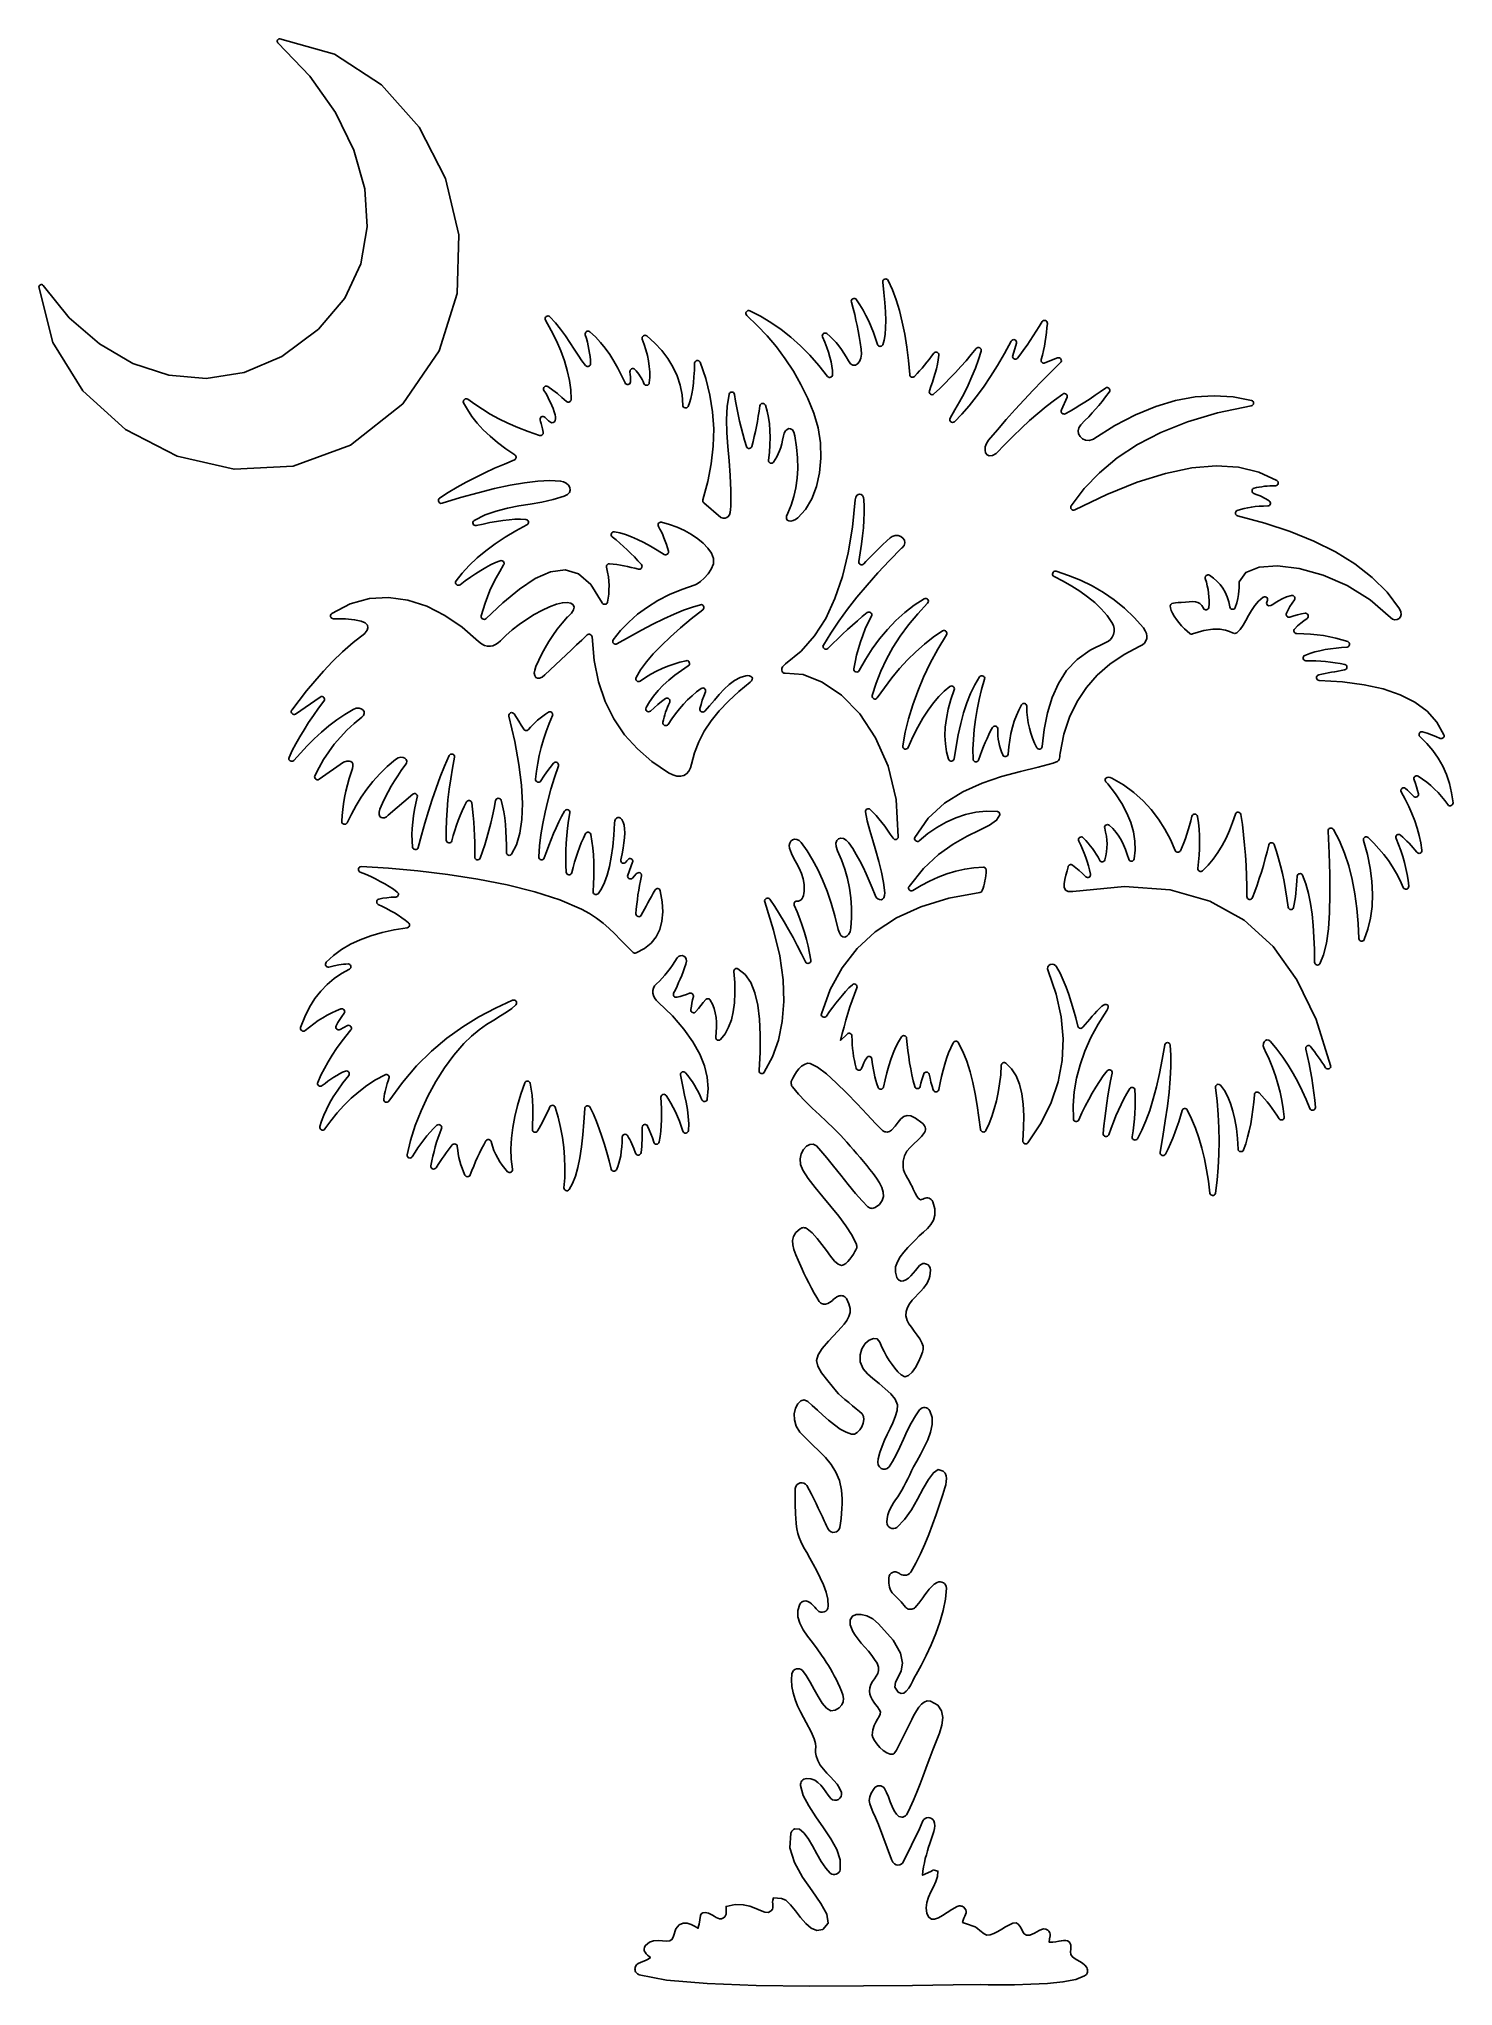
# Model space of a CAD drawing. Extents: x 4199 to 4409, y -6494 to -6204.
import ezdxf

# ---------------------------------------------------------------- set-up
doc = ezdxf.new("R2010")
doc.units = 0
doc.layers.add('LAYER_1', color=7, linetype='CONTINUOUS')

msp = doc.modelspace()

# ---------------------------------------------------------------- linework, layer by layer
at = {"layer": 'LAYER_1'}
for points in [[(4252.8424, -6257.8672), (4258.2631, -6249.9843), (4260.9573, -6241.4341), (4261.1869, -6232.7056), (4259.2139, -6224.2882), (4255.3003, -6216.6708), (4249.7081, -6210.3426), (4242.6993, -6205.7927), (4234.5359, -6203.5103), (4234.4219, -6203.5159), (4234.3244, -6203.5553), (4234.2467, -6203.6213), (4234.1922, -6203.7067), (4234.1641, -6203.8039), (4234.1657, -6203.9059), (4234.2004, -6204.0053), (4234.2714, -6204.0947), (4239.0309, -6209.075), (4242.8338, -6214.4555), (4245.5858, -6220.0865), (4247.1928, -6225.818), (4247.5604, -6231.5004), (4246.5944, -6236.9837), (4244.2006, -6242.1182), (4240.2846, -6246.7541), (4234.8486, -6250.7841), (4229.2391, -6253.1831), (4223.5874, -6254.0747), (4218.0249, -6253.5821), (4212.683, -6251.8287), (4207.693, -6248.938), (4203.1864, -6245.0333), (4199.2945, -6240.238), (4199.2113, -6240.1514), (4199.1128, -6240.1034), (4199.0075, -6240.0909), (4198.904, -6240.1109), (4198.8109, -6240.1602), (4198.7367, -6240.2359), (4198.69, -6240.335), (4198.6794, -6240.4544), (4200.7481, -6248.7425), (4205.2171, -6255.9152), (4211.558, -6261.6571), (4219.2422, -6265.6529), (4227.7413, -6267.5872), (4236.5267, -6267.1446), (4245.0699, -6264.0097), (4252.8424, -6257.8672)], [(4329.7608, -6322.9346), (4331.0569, -6321.8647), (4332.3926, -6320.9315), (4333.7699, -6320.1413), (4335.1906, -6319.5006), (4336.6566, -6319.0159), (4338.1697, -6318.6936), (4339.7319, -6318.5402), (4341.345, -6318.562), (4341.4341, -6318.578), (4341.5153, -6318.6117), (4341.5867, -6318.6608), (4341.6464, -6318.7229), (4341.6926, -6318.7956), (4341.7234, -6318.8766), (4341.7369, -6318.9634), (4341.7313, -6319.0538), (4341.2606, -6319.8624), (4340.2281, -6320.5861), (4338.7407, -6321.3424), (4336.9057, -6322.2486), (4334.8299, -6323.422), (4332.6207, -6324.98), (4330.3849, -6327.04), (4328.2298, -6329.7192), (4328.1667, -6329.859), (4328.1592, -6329.9987), (4328.1987, -6330.1291), (4328.2763, -6330.241), (4328.3835, -6330.325), (4328.5113, -6330.372), (4328.6513, -6330.3726), (4328.7945, -6330.3177), (4330.043, -6329.597), (4331.306, -6328.9418), (4332.5856, -6328.3608), (4333.8836, -6327.8627), (4335.2019, -6327.456), (4336.5425, -6327.1496), (4337.9072, -6326.9519), (4339.2981, -6326.8717), (4339.3845, -6326.8796), (4339.4653, -6326.9045), (4339.5384, -6326.9443), (4339.6021, -6326.9974), (4339.6544, -6327.0616), (4339.6935, -6327.1352), (4339.7174, -6327.2162), (4339.7244, -6327.3028), (4339.705, -6327.7097), (4339.6678, -6328.1077), (4339.6141, -6328.4975), (4339.5453, -6328.8796), (4339.4625, -6329.2549), (4339.3672, -6329.6239), (4339.2608, -6329.9873), (4339.1444, -6330.3457), (4339.0913, -6330.4525), (4339.0137, -6330.5371), (4338.9154, -6330.5966), (4338.8003, -6330.6277), (4334.146, -6331.4799), (4329.9971, -6332.7491), (4326.3442, -6334.4275), (4323.178, -6336.5074), (4320.4888, -6338.9808), (4318.2674, -6341.8401), (4316.5042, -6345.0774), (4315.1898, -6348.685), (4315.1743, -6348.8444), (4315.2157, -6348.983), (4315.3014, -6349.0949), (4315.4183, -6349.174), (4315.5536, -6349.2141), (4315.6944, -6349.2092), (4315.8278, -6349.1532), (4315.9411, -6349.04), (4316.4041, -6348.3764), (4316.8712, -6347.7295), (4317.3433, -6347.1022), (4317.821, -6346.4975), (4318.305, -6345.9182), (4318.7962, -6345.3673), (4319.2951, -6344.8477), (4319.8026, -6344.3622), (4319.9308, -6344.2811), (4320.0668, -6344.2539), (4320.2004, -6344.2735), (4320.3215, -6344.333), (4320.4198, -6344.4253), (4320.4854, -6344.5434), (4320.5079, -6344.6803), (4320.4773, -6344.8288), (4320.1156, -6345.765), (4319.7713, -6346.7136), (4319.4441, -6347.6745), (4319.1337, -6348.6474), (4318.8398, -6349.632), (4318.5621, -6350.6282), (4318.3002, -6351.6357), (4318.0538, -6352.6543), (4319.028, -6351.7116), (4319.1344, -6351.6365), (4319.2509, -6351.6002), (4319.3701, -6351.5995), (4319.4844, -6351.6312), (4319.5862, -6351.6919), (4319.6681, -6351.7786), (4319.7223, -6351.8879), (4319.7415, -6352.0167), (4319.7479, -6352.6363), (4319.7752, -6353.2496), (4319.8232, -6353.8564), (4319.8919, -6354.4569), (4319.9811, -6355.051), (4320.091, -6355.6388), (4320.2212, -6356.2204), (4320.3719, -6356.7956), (4320.4315, -6356.9226), (4320.5227, -6357.0154), (4320.6355, -6357.0735), (4320.7598, -6357.0965), (4320.8856, -6357.0839), (4321.0028, -6357.0354), (4321.1014, -6356.9505), (4321.1714, -6356.8288), (4321.3351, -6356.414), (4321.5144, -6356.0102), (4321.7112, -6355.619), (4321.9276, -6355.2418), (4322.0183, -6355.137), (4322.1299, -6355.0726), (4322.2527, -6355.0466), (4322.3774, -6355.0567), (4322.4945, -6355.1009), (4322.5943, -6355.177), (4322.6676, -6355.2829), (4322.7047, -6355.4165), (4322.7695, -6355.9561), (4322.8472, -6356.4934), (4322.9384, -6357.0283), (4323.0438, -6357.5605), (4323.1641, -6358.0901), (4323.3001, -6358.6168), (4323.4523, -6359.1406), (4323.6215, -6359.6613), (4323.6921, -6359.79), (4323.7941, -6359.8785), (4323.9162, -6359.9276), (4324.047, -6359.938), (4324.1754, -6359.9104), (4324.2899, -6359.8457), (4324.3793, -6359.7445), (4324.4322, -6359.6076), (4324.6646, -6358.521), (4324.9211, -6357.4705), (4325.204, -6356.4598), (4325.516, -6355.4926), (4325.8593, -6354.5724), (4326.2365, -6353.703), (4326.65, -6352.8881), (4327.1022, -6352.1314), (4327.1951, -6352.0295), (4327.3077, -6351.968), (4327.4306, -6351.9449), (4327.5546, -6351.9576), (4327.6702, -6352.004), (4327.7682, -6352.0817), (4327.8393, -6352.1884), (4327.8741, -6352.3219), (4327.9663, -6353.2505), (4328.071, -6354.1734), (4328.1903, -6355.0898), (4328.3261, -6355.9986), (4328.4805, -6356.8989), (4328.6555, -6357.7899), (4328.8531, -6358.6705), (4329.0755, -6359.5399), (4329.1398, -6359.6761), (4329.2391, -6359.7717), (4329.3614, -6359.827), (4329.4946, -6359.8426), (4329.6266, -6359.8186), (4329.7452, -6359.7556), (4329.8383, -6359.654), (4329.8938, -6359.514), (4330.0015, -6359.0305), (4330.126, -6358.5546), (4330.2698, -6358.0872), (4330.4355, -6357.6295), (4330.5105, -6357.5053), (4330.6147, -6357.4215), (4330.7373, -6357.377), (4330.8671, -6357.3707), (4330.9934, -6357.4017), (4331.1052, -6357.4688), (4331.1915, -6357.571), (4331.2414, -6357.7073), (4331.3606, -6358.2963), (4331.5008, -6358.8824), (4331.6611, -6359.4655), (4331.8405, -6360.046), (4331.9102, -6360.1773), (4332.0124, -6360.2676), (4332.1355, -6360.3178), (4332.2677, -6360.3285), (4332.3974, -6360.3006), (4332.5129, -6360.2348), (4332.6024, -6360.1319), (4332.6544, -6359.9926), (4332.8499, -6359.0038), (4333.0639, -6358.0436), (4333.298, -6357.1144), (4333.5535, -6356.2184), (4333.832, -6355.3579), (4334.1349, -6354.535), (4334.4636, -6353.7521), (4334.8195, -6353.0113), (4334.8872, -6352.9156), (4334.9741, -6352.8461), (4335.0742, -6352.803), (4335.1812, -6352.7864), (4335.2891, -6352.7965), (4335.3916, -6352.8336), (4335.4825, -6352.8977), (4335.5558, -6352.9891), (4336.2538, -6354.3273), (4336.8416, -6355.7757), (4337.334, -6357.3196), (4337.746, -6358.9439), (4338.0923, -6360.6337), (4338.3881, -6362.3742), (4338.648, -6364.1505), (4338.8871, -6365.9476), (4338.9291, -6366.0849), (4339.0086, -6366.1909), (4339.115, -6366.2641), (4339.2379, -6366.3027), (4339.3667, -6366.305), (4339.4909, -6366.2693), (4339.5999, -6366.1939), (4339.6832, -6366.077), (4340.1455, -6365.0527), (4340.5621, -6363.9787), (4340.9309, -6362.8523), (4341.2495, -6361.6713), (4341.5156, -6360.4331), (4341.7272, -6359.1353), (4341.8818, -6357.7754), (4341.9773, -6356.3511), (4342.0001, -6356.2321), (4342.053, -6356.1304), (4342.1299, -6356.0488), (4342.2247, -6355.9901), (4342.3311, -6355.957), (4342.4432, -6355.9525), (4342.5547, -6355.9792), (4342.6594, -6356.0401), (4343.5083, -6356.896), (4344.1755, -6357.9538), (4344.6757, -6359.1972), (4345.0237, -6360.6096), (4345.2342, -6362.1749), (4345.3219, -6363.8766), (4345.3016, -6365.6983), (4345.1879, -6367.6238), (4345.201, -6367.768), (4345.2578, -6367.8888), (4345.3481, -6367.9824), (4345.4617, -6368.045), (4345.5884, -6368.0727), (4345.7181, -6368.0617), (4345.8403, -6368.0082), (4345.9451, -6367.9084), (4347.8926, -6364.9529), (4349.3866, -6361.9272), (4350.4289, -6358.8315), (4351.0217, -6355.6661), (4351.1669, -6352.4314), (4350.8667, -6349.1277), (4350.1231, -6345.7553), (4348.9381, -6342.3146), (4348.8624, -6341.9788), (4348.9126, -6341.7074), (4349.0594, -6341.5055), (4349.2734, -6341.3784), (4349.5252, -6341.331), (4349.7855, -6341.3684), (4350.025, -6341.4959), (4350.2143, -6341.7184), (4350.7166, -6342.6665), (4351.1813, -6343.6691), (4351.6116, -6344.7211), (4352.0112, -6345.8177), (4352.3835, -6346.9537), (4352.7319, -6348.1242), (4353.0599, -6349.3241), (4353.371, -6350.5486), (4353.4174, -6350.6623), (4353.4906, -6350.7523), (4353.5836, -6350.8172), (4353.6898, -6350.8554), (4353.8021, -6350.8655), (4353.9139, -6350.8458), (4354.0181, -6350.7949), (4354.1081, -6350.7113), (4354.4476, -6350.2929), (4354.7911, -6349.8806), (4355.139, -6349.4748), (4355.4916, -6349.0762), (4355.8493, -6348.6852), (4356.2125, -6348.3024), (4356.5813, -6347.9282), (4356.9563, -6347.5631), (4357.176, -6347.3985), (4357.3943, -6347.3109), (4357.5934, -6347.2966), (4357.7557, -6347.3522), (4357.8635, -6347.4739), (4357.899, -6347.6581), (4357.8447, -6347.9013), (4357.6828, -6348.1998), (4356.3959, -6350.2191), (4355.3063, -6352.2385), (4354.4104, -6354.2578), (4353.7043, -6356.2772), (4353.1844, -6358.2966), (4352.847, -6360.3159), (4352.6883, -6362.3353), (4352.7046, -6364.3546), (4352.7384, -6364.5016), (4352.8151, -6364.6162), (4352.923, -6364.6964), (4353.05, -6364.74), (4353.1842, -6364.7446), (4353.3135, -6364.7081), (4353.4261, -6364.6283), (4353.51, -6364.5031), (4353.9872, -6363.4536), (4354.4782, -6362.4395), (4354.9838, -6361.4626), (4355.5044, -6360.5242), (4356.0408, -6359.6259), (4356.5934, -6358.7692), (4357.1629, -6357.9557), (4357.7499, -6357.1868), (4357.8634, -6357.087), (4357.9929, -6357.0388), (4358.1276, -6357.0369), (4358.2562, -6357.0761), (4358.3678, -6357.1511), (4358.4514, -6357.2567), (4358.4958, -6357.3877), (4358.49, -6357.5387), (4358.2566, -6358.6624), (4358.0435, -6359.786), (4357.8498, -6360.9097), (4357.6749, -6362.0334), (4357.518, -6363.1571), (4357.3784, -6364.2809), (4357.2554, -6365.4046), (4357.1483, -6366.5283), (4357.1646, -6366.692), (4357.2351, -6366.8218), (4357.3451, -6366.9145), (4357.4795, -6366.9669), (4357.6235, -6366.9756), (4357.7622, -6366.9374), (4357.8806, -6366.849), (4357.9638, -6366.7071), (4358.3112, -6365.756), (4358.668, -6364.8247), (4359.0359, -6363.9167), (4359.4163, -6363.0353), (4359.8109, -6362.1838), (4360.2212, -6361.3656), (4360.6489, -6360.5841), (4361.0956, -6359.8426), (4361.189, -6359.7382), (4361.3028, -6359.6755), (4361.4273, -6359.6521), (4361.5528, -6359.6656), (4361.6696, -6359.7134), (4361.7681, -6359.7932), (4361.8384, -6359.9025), (4361.8709, -6360.0387), (4361.9132, -6360.8855), (4361.9243, -6361.7411), (4361.9065, -6362.6051), (4361.8621, -6363.4766), (4361.7933, -6364.3551), (4361.7025, -6365.2398), (4361.5919, -6366.1303), (4361.4637, -6367.0257), (4361.4685, -6367.1827), (4361.5254, -6367.3134), (4361.6216, -6367.4135), (4361.7445, -6367.4784), (4361.881, -6367.5037), (4362.0186, -6367.485), (4362.1443, -6367.4177), (4362.2454, -6367.2975), (4362.8957, -6366.04), (4363.5016, -6364.6313), (4364.0648, -6363.0773), (4364.5868, -6361.3836), (4365.0696, -6359.5562), (4365.5146, -6357.6007), (4365.9237, -6355.5229), (4366.2985, -6353.3286), (4366.354, -6353.174), (4366.4539, -6353.0654), (4366.5829, -6353.0021), (4366.7258, -6352.9839), (4366.8675, -6353.0102), (4366.9927, -6353.0807), (4367.0863, -6353.1949), (4367.1329, -6353.3524), (4367.2239, -6354.861), (4367.2168, -6356.5415), (4367.1207, -6358.3777), (4366.9448, -6360.3534), (4366.6985, -6362.4525), (4366.3908, -6364.6589), (4366.0311, -6366.9564), (4365.6286, -6369.3288), (4365.6304, -6369.4902), (4365.6875, -6369.6243), (4365.7859, -6369.7263), (4365.9121, -6369.7916), (4366.0521, -6369.8157), (4366.1921, -6369.7938), (4366.3185, -6369.7214), (4366.4174, -6369.5938), (4366.8023, -6368.8154), (4367.1629, -6368.0267), (4367.5004, -6367.2281), (4367.8161, -6366.4201), (4368.111, -6365.6032), (4368.3863, -6364.7779), (4368.6433, -6363.9448), (4368.8831, -6363.1043), (4368.9378, -6362.9833), (4369.0219, -6362.892), (4369.1268, -6362.8313), (4369.2438, -6362.8021), (4369.3643, -6362.8053), (4369.4798, -6362.842), (4369.5816, -6362.9129), (4369.6612, -6363.0192), (4370.3001, -6364.3331), (4370.8712, -6365.7194), (4371.3772, -6367.1753), (4371.8211, -6368.6977), (4372.2055, -6370.2836), (4372.5333, -6371.93), (4372.8072, -6373.634), (4373.0302, -6375.3925), (4373.0787, -6375.5502), (4373.1739, -6375.6636), (4373.3005, -6375.7326), (4373.443, -6375.7569), (4373.5862, -6375.7363), (4373.7146, -6375.6707), (4373.8128, -6375.5598), (4373.8654, -6375.4035), (4374.097, -6373.4948), (4374.2664, -6371.5705), (4374.3719, -6369.6302), (4374.4119, -6367.6735), (4374.3847, -6365.7001), (4374.2887, -6363.7095), (4374.1223, -6361.7012), (4373.8838, -6359.675), (4373.8889, -6359.5299), (4373.9392, -6359.4059), (4374.0247, -6359.3074), (4374.1353, -6359.2388), (4374.2608, -6359.2045), (4374.3911, -6359.2089), (4374.5162, -6359.2564), (4374.626, -6359.3515), (4375.1916, -6360.1422), (4375.6868, -6361.049), (4376.1125, -6362.0703), (4376.4696, -6363.2045), (4376.7591, -6364.45), (4376.9819, -6365.8054), (4377.139, -6367.2689), (4377.2314, -6368.8391), (4377.2647, -6368.9908), (4377.3435, -6369.108), (4377.4548, -6369.1888), (4377.5857, -6369.231), (4377.7233, -6369.2324), (4377.8544, -6369.1911), (4377.9663, -6369.1048), (4378.0459, -6368.9715), (4378.3667, -6368.0503), (4378.6505, -6367.0963), (4378.8987, -6366.1106), (4379.1127, -6365.0944), (4379.2936, -6364.0489), (4379.4429, -6362.9752), (4379.5618, -6361.8745), (4379.6516, -6360.7481), (4379.6793, -6360.6233), (4379.7396, -6360.5193), (4379.8251, -6360.4389), (4379.9286, -6360.3847), (4380.0426, -6360.3594), (4380.1598, -6360.3658), (4380.2729, -6360.4064), (4380.3745, -6360.484), (4380.7825, -6360.9207), (4381.1786, -6361.3711), (4381.5633, -6361.8345), (4381.9372, -6362.3102), (4382.3007, -6362.7978), (4382.6544, -6363.2966), (4382.9987, -6363.8061), (4383.3343, -6364.3256), (4383.4365, -6364.4376), (4383.5604, -6364.4997), (4383.6943, -6364.5161), (4383.8268, -6364.4908), (4383.9461, -6364.4279), (4384.0405, -6364.3315), (4384.0985, -6364.2057), (4384.1084, -6364.0544), (4383.9493, -6362.8309), (4383.7405, -6361.6053), (4383.4792, -6360.3773), (4383.1623, -6359.147), (4382.787, -6357.9141), (4382.3504, -6356.6786), (4381.8494, -6355.4403), (4381.2812, -6354.1991), (4381.2323, -6354.1215), (4381.0443, -6353.7885), (4380.9761, -6353.45), (4381.0094, -6353.1333), (4381.1257, -6352.8658), (4381.3063, -6352.6749), (4381.5329, -6352.5878), (4381.7868, -6352.6321), (4382.0497, -6352.8349), (4383.002, -6353.9645), (4383.8799, -6355.1346), (4384.6894, -6356.3421), (4385.4367, -6357.5835), (4386.1279, -6358.8555), (4386.7691, -6360.1547), (4387.3663, -6361.478), (4387.9258, -6362.8218), (4388.0123, -6362.9579), (4388.1312, -6363.0418), (4388.2685, -6363.0767), (4388.41, -6363.066), (4388.5416, -6363.013), (4388.6493, -6362.9209), (4388.7188, -6362.7931), (4388.7361, -6362.6328), (4388.6414, -6361.5539), (4388.5232, -6360.4736), (4388.3814, -6359.3918), (4388.2156, -6358.3085), (4388.0256, -6357.2237), (4387.8112, -6356.1373), (4387.5722, -6355.0495), (4387.3082, -6353.9601), (4387.2974, -6353.8066), (4387.3391, -6353.6726), (4387.4218, -6353.5639), (4387.534, -6353.4861), (4387.6642, -6353.4448), (4387.8008, -6353.4457), (4387.9323, -6353.4945), (4388.0472, -6353.5968), (4388.3253, -6353.9571), (4388.6025, -6354.3275), (4388.8789, -6354.7076), (4389.1544, -6355.0966), (4389.4292, -6355.4939), (4389.7032, -6355.8989), (4389.9767, -6356.311), (4390.2495, -6356.7296), (4390.3594, -6356.8458), (4390.491, -6356.9056), (4390.6315, -6356.9146), (4390.7678, -6356.8786), (4390.8869, -6356.8031), (4390.9758, -6356.6939), (4391.0215, -6356.5567), (4391.011, -6356.3972), (4388.8344, -6349.551), (4385.9874, -6343.6279), (4382.431, -6338.6818), (4378.1262, -6334.7662), (4373.0341, -6331.9349), (4367.1155, -6330.2416), (4360.3315, -6329.7399), (4352.6432, -6330.4837), (4351.937, -6330.4938), (4351.516, -6330.2702), (4351.3256, -6329.8627), (4351.311, -6329.321), (4351.4176, -6328.6949), (4351.5907, -6328.0342), (4351.7758, -6327.3885), (4351.9182, -6326.8078), (4351.9537, -6326.7022), (4352.0131, -6326.6139), (4352.0911, -6326.5448), (4352.183, -6326.4967), (4352.2836, -6326.4717), (4352.3878, -6326.4716), (4352.4908, -6326.4983), (4352.5875, -6326.5537), (4353.0884, -6326.9523), (4353.5825, -6327.374), (4354.0697, -6327.8184), (4354.5504, -6328.2846), (4354.6668, -6328.3673), (4354.7938, -6328.4029), (4354.9223, -6328.3965), (4355.0429, -6328.3529), (4355.1463, -6328.2771), (4355.2233, -6328.1741), (4355.2646, -6328.0488), (4355.2609, -6327.9061), (4355.1247, -6327.2769), (4354.9633, -6326.6517), (4354.7775, -6326.0303), (4354.5678, -6325.4127), (4354.3349, -6324.7988), (4354.0795, -6324.1884), (4353.8021, -6323.5815), (4353.5035, -6322.978), (4353.4574, -6322.8236), (4353.4719, -6322.6789), (4353.5354, -6322.5523), (4353.6361, -6322.4525), (4353.7624, -6322.3877), (4353.9024, -6322.3667), (4354.0445, -6322.3978), (4354.1769, -6322.4895), (4354.542, -6322.8723), (4354.8899, -6323.2658), (4355.2208, -6323.67), (4355.5347, -6324.0848), (4355.8316, -6324.5102), (4356.1118, -6324.9461), (4356.3753, -6325.3923), (4356.6221, -6325.849), (4356.7004, -6325.9556), (4356.8012, -6326.0274), (4356.9159, -6326.0653), (4357.036, -6326.07), (4357.153, -6326.0424), (4357.2584, -6325.9833), (4357.3435, -6325.8935), (4357.4, -6325.7739), (4357.5483, -6325.1827), (4357.6489, -6324.5916), (4357.7041, -6324.0004), (4357.7158, -6323.4093), (4357.6862, -6322.8181), (4357.6175, -6322.227), (4357.5117, -6321.6358), (4357.3709, -6321.0447), (4357.3576, -6320.903), (4357.3902, -6320.7754), (4357.4597, -6320.6675), (4357.5574, -6320.5848), (4357.6744, -6320.533), (4357.8018, -6320.5175), (4357.9309, -6320.5439), (4358.0526, -6320.6177), (4358.5837, -6321.1253), (4359.0566, -6321.6759), (4359.4762, -6322.266), (4359.8473, -6322.8921), (4360.1747, -6323.5506), (4360.4633, -6324.2378), (4360.7177, -6324.9503), (4360.9429, -6325.6844), (4361.0099, -6325.8216), (4361.1122, -6325.9163), (4361.2371, -6325.9693), (4361.3722, -6325.9814), (4361.5049, -6325.9532), (4361.6227, -6325.8857), (4361.7129, -6325.7795), (4361.7632, -6325.6354), (4361.8914, -6324.3104), (4361.8516, -6322.9661), (4361.6391, -6321.6021), (4361.2491, -6320.2179), (4360.677, -6318.8128), (4359.918, -6317.3863), (4358.9674, -6315.938), (4357.8204, -6314.4672), (4357.7705, -6314.4172), (4357.5392, -6314.1698), (4357.4395, -6313.9488), (4357.4503, -6313.7615), (4357.5508, -6313.6153), (4357.7199, -6313.5176), (4357.9366, -6313.4758), (4358.1799, -6313.4971), (4358.4289, -6313.5889), (4360.152, -6314.6093), (4361.6969, -6315.7382), (4363.0753, -6316.9684), (4364.2988, -6318.293), (4365.379, -6319.7047), (4366.3275, -6321.1966), (4367.156, -6322.7616), (4367.8761, -6324.3925), (4367.9418, -6324.5031), (4368.0322, -6324.5833), (4368.1393, -6324.6328), (4368.2552, -6324.6515), (4368.3719, -6324.6391), (4368.4815, -6324.5955), (4368.5761, -6324.5203), (4368.6477, -6324.4135), (4368.909, -6323.8291), (4369.1556, -6323.2263), (4369.3882, -6322.606), (4369.6076, -6321.9691), (4369.8144, -6321.3166), (4370.0095, -6320.6493), (4370.1935, -6319.9683), (4370.3672, -6319.2744), (4370.4295, -6319.133), (4370.5294, -6319.0338), (4370.6539, -6318.9764), (4370.79, -6318.9604), (4370.9248, -6318.9854), (4371.0452, -6319.0508), (4371.1383, -6319.1564), (4371.1912, -6319.3016), (4371.3315, -6320.2554), (4371.4269, -6321.2137), (4371.4808, -6322.1761), (4371.4964, -6323.1424), (4371.4771, -6324.1121), (4371.4262, -6325.085), (4371.347, -6326.0608), (4371.2428, -6327.039), (4371.2486, -6327.1743), (4371.2941, -6327.292), (4371.3711, -6327.3881), (4371.4717, -6327.4584), (4371.5875, -6327.4987), (4371.7105, -6327.5049), (4371.8326, -6327.4728), (4371.9456, -6327.3982), (4372.7803, -6326.5602), (4373.5425, -6325.6524), (4374.2366, -6324.6789), (4374.8668, -6323.6436), (4375.4371, -6322.5508), (4375.9519, -6321.4043), (4376.4153, -6320.2083), (4376.8315, -6318.9668), (4376.9009, -6318.8327), (4377.0041, -6318.7407), (4377.1288, -6318.69), (4377.2628, -6318.6798), (4377.394, -6318.7091), (4377.5102, -6318.7771), (4377.5992, -6318.8829), (4377.6487, -6319.0256), (4377.8698, -6320.5304), (4378.0541, -6322.043), (4378.2044, -6323.5629), (4378.3236, -6325.0895), (4378.4144, -6326.6222), (4378.4798, -6328.1603), (4378.5226, -6329.7033), (4378.5456, -6331.2505), (4378.5748, -6331.4034), (4378.6506, -6331.5229), (4378.76, -6331.6067), (4378.89, -6331.6522), (4379.0277, -6331.6571), (4379.1601, -6331.6189), (4379.2742, -6331.5351), (4379.357, -6331.4034), (4379.7169, -6330.4754), (4380.0597, -6329.5302), (4380.3859, -6328.5684), (4380.6964, -6327.5909), (4380.9917, -6326.5982), (4381.2725, -6325.591), (4381.5394, -6324.57), (4381.7932, -6323.5358), (4381.8496, -6323.4031), (4381.9404, -6323.3057), (4382.0546, -6323.2442), (4382.1815, -6323.2192), (4382.3103, -6323.2312), (4382.4302, -6323.2807), (4382.5304, -6323.3684), (4382.6001, -6323.4947), (4382.9399, -6324.5174), (4383.2586, -6325.5773), (4383.5553, -6326.6764), (4383.8289, -6327.8163), (4384.0784, -6328.9988), (4384.3029, -6330.2256), (4384.5013, -6331.4985), (4384.6726, -6332.8193), (4384.7198, -6332.972), (4384.8114, -6333.0838), (4384.9334, -6333.154), (4385.0715, -6333.1819), (4385.2116, -6333.1669), (4385.3395, -6333.1084), (4385.4411, -6333.0056), (4385.5022, -6332.8579), (4385.6006, -6332.3619), (4385.6899, -6331.8431), (4385.7698, -6331.3009), (4385.8402, -6330.7349), (4385.9008, -6330.1445), (4385.9515, -6329.5294), (4385.9921, -6328.8889), (4386.0224, -6328.2227), (4386.0547, -6328.0736), (4386.1313, -6327.9573), (4386.2398, -6327.8759), (4386.368, -6327.8318), (4386.5034, -6327.8273), (4386.6339, -6327.8645), (4386.7469, -6327.9458), (4386.8303, -6328.0735), (4387.307, -6329.3618), (4387.6972, -6330.7625), (4388.008, -6332.2665), (4388.2463, -6333.8647), (4388.4191, -6335.5481), (4388.5334, -6337.3075), (4388.5963, -6339.1339), (4388.6146, -6341.0181), (4388.6392, -6341.1618), (4388.7061, -6341.2783), (4388.8045, -6341.3645), (4388.9238, -6341.4175), (4389.0533, -6341.4343), (4389.1821, -6341.4118), (4389.2998, -6341.347), (4389.3954, -6341.237), (4389.9728, -6339.9208), (4390.3953, -6338.1822), (4390.6799, -6336.0677), (4390.8439, -6333.6239), (4390.9042, -6330.8974), (4390.8778, -6327.9346), (4390.782, -6324.7821), (4390.6336, -6321.4864), (4390.652, -6321.3381), (4390.7158, -6321.2169), (4390.8136, -6321.1261), (4390.9341, -6321.0692), (4391.0659, -6321.0497), (4391.1976, -6321.0709), (4391.3179, -6321.1364), (4391.4155, -6321.2496), (4392.309, -6322.9335), (4393.073, -6324.7514), (4393.7124, -6326.6855), (4394.2323, -6328.7183), (4394.6375, -6330.8318), (4394.9332, -6333.0084), (4395.1241, -6335.2303), (4395.2154, -6337.4798), (4395.2457, -6337.6312), (4395.3218, -6337.7496), (4395.4309, -6337.8325), (4395.5602, -6337.8776), (4395.6971, -6337.8824), (4395.8288, -6337.8446), (4395.9425, -6337.7618), (4396.0255, -6337.6315), (4396.562, -6336.0862), (4396.947, -6334.4374), (4397.1775, -6332.6943), (4397.2507, -6330.8664), (4397.1636, -6328.9631), (4396.9133, -6326.9936), (4396.4969, -6324.9673), (4395.9116, -6322.8937), (4395.8913, -6322.7468), (4395.921, -6322.614), (4395.9911, -6322.5013), (4396.0915, -6322.4152), (4396.2126, -6322.3616), (4396.3444, -6322.347), (4396.4771, -6322.3774), (4396.6009, -6322.459), (4397.4195, -6323.2669), (4398.1935, -6324.1075), (4398.9217, -6324.9818), (4399.6028, -6325.8906), (4400.2355, -6326.8349), (4400.8185, -6327.8155), (4401.3506, -6328.8336), (4401.8305, -6329.8899), (4401.9195, -6330.0247), (4402.04, -6330.1065), (4402.1781, -6330.1388), (4402.3196, -6330.1254), (4402.4504, -6330.0697), (4402.5563, -6329.9753), (4402.6232, -6329.8459), (4402.6371, -6329.685), (4402.5325, -6328.8141), (4402.3905, -6327.9379), (4402.2111, -6327.0562), (4401.994, -6326.1692), (4401.7392, -6325.2768), (4401.4467, -6324.379), (4401.1163, -6323.4758), (4400.7479, -6322.5672), (4400.7139, -6322.4201), (4400.7329, -6322.2832), (4400.7951, -6322.1639), (4400.8905, -6322.0692), (4401.0094, -6322.0065), (4401.1419, -6321.983), (4401.2781, -6322.0059), (4401.4083, -6322.0824), (4401.7411, -6322.3746), (4402.0652, -6322.6754), (4402.381, -6322.9846), (4402.6886, -6323.3019), (4402.9884, -6323.6272), (4403.2805, -6323.96), (4403.5653, -6324.3003), (4403.8429, -6324.6476), (4403.9498, -6324.7449), (4404.0732, -6324.7956), (4404.2029, -6324.8036), (4404.3289, -6324.7731), (4404.441, -6324.7081), (4404.5292, -6324.6126), (4404.5833, -6324.4907), (4404.5933, -6324.3465), (4404.4426, -6323.2452), (4404.2154, -6322.1487), (4403.9166, -6321.0567), (4403.5515, -6319.9688), (4403.1251, -6318.8847), (4402.6426, -6317.8042), (4402.1091, -6316.7269), (4401.5297, -6315.6524), (4401.4788, -6315.5032), (4401.4863, -6315.3604), (4401.5417, -6315.2327), (4401.6345, -6315.1288), (4401.7541, -6315.0575), (4401.89, -6315.0273), (4402.0317, -6315.0471), (4402.1685, -6315.1254), (4402.478, -6315.3976), (4402.7755, -6315.6819), (4403.0608, -6315.9784), (4403.3335, -6316.2874), (4403.4459, -6316.3817), (4403.573, -6316.4273), (4403.7045, -6316.4288), (4403.8302, -6316.3911), (4403.9398, -6316.319), (4404.0231, -6316.2172), (4404.0698, -6316.0905), (4404.0697, -6315.9438), (4403.9604, -6315.422), (4403.8152, -6314.9002), (4403.6361, -6314.3784), (4403.4252, -6313.8566), (4403.3911, -6313.7189), (4403.4041, -6313.5883), (4403.4564, -6313.4715), (4403.5401, -6313.3752), (4403.6475, -6313.3063), (4403.7706, -6313.2716), (4403.9018, -6313.2777), (4404.033, -6313.3314), (4404.6867, -6313.7606), (4405.3109, -6314.2192), (4405.9065, -6314.7065), (4406.474, -6315.2219), (4407.014, -6315.7647), (4407.5272, -6316.3344), (4408.0142, -6316.9302), (4408.4757, -6317.5516), (4408.5804, -6317.6557), (4408.7039, -6317.7118), (4408.8355, -6317.7239), (4408.9645, -6317.696), (4409.0799, -6317.6322), (4409.1711, -6317.5365), (4409.2274, -6317.4131), (4409.2378, -6317.2658), (4409.0285, -6315.8062), (4408.7035, -6314.4116), (4408.2625, -6313.0821), (4407.7053, -6311.8178), (4407.0314, -6310.619), (4406.2407, -6309.4859), (4405.3329, -6308.4185), (4404.3075, -6307.4171), (4404.213, -6307.2964), (4404.1724, -6307.1626), (4404.1796, -6307.0266), (4404.2284, -6306.8996), (4404.3123, -6306.7925), (4404.4252, -6306.7164), (4404.5609, -6306.6824), (4404.713, -6306.7015), (4405.3701, -6306.916), (4406.0226, -6307.1491), (4406.6702, -6307.4018), (4407.3126, -6307.6752), (4407.4407, -6307.7094), (4407.5645, -6307.7023), (4407.6778, -6307.6598), (4407.7745, -6307.5879), (4407.8484, -6307.4928), (4407.8934, -6307.3804), (4407.9032, -6307.2568), (4407.8718, -6307.128), (4406.8245, -6305.2468), (4405.3834, -6303.636), (4403.5635, -6302.2852), (4401.3801, -6301.184), (4398.8481, -6300.3221), (4395.9827, -6299.6892), (4392.7988, -6299.2749), (4389.3117, -6299.0688), (4389.1511, -6299.0335), (4389.0304, -6298.9483), (4388.9512, -6298.8283), (4388.9149, -6298.6887), (4388.923, -6298.5447), (4388.9771, -6298.4115), (4389.0787, -6298.3042), (4389.2292, -6298.2381), (4389.7034, -6298.1313), (4390.1805, -6298.0288), (4390.6603, -6297.9305), (4391.1427, -6297.836), (4391.6275, -6297.745), (4392.1143, -6297.6571), (4392.6031, -6297.5722), (4393.0937, -6297.4899), (4393.2422, -6297.4366), (4393.3491, -6297.3415), (4393.4142, -6297.2184), (4393.4374, -6297.081), (4393.4184, -6296.9429), (4393.3571, -6296.8179), (4393.2531, -6296.7196), (4393.1064, -6296.6617), (4392.4052, -6296.5327), (4391.6984, -6296.4207), (4390.9858, -6296.3261), (4390.2672, -6296.2493), (4389.5425, -6296.1907), (4388.8116, -6296.1508), (4388.0743, -6296.13), (4387.3305, -6296.1286), (4387.1762, -6296.1023), (4387.0549, -6296.0283), (4386.969, -6295.9197), (4386.9214, -6295.7898), (4386.9146, -6295.6515), (4386.9514, -6295.518), (4387.0344, -6295.4026), (4387.1663, -6295.3183), (4387.9017, -6295.045), (4388.6557, -6294.8152), (4389.4262, -6294.624), (4390.2112, -6294.4664), (4391.0085, -6294.3376), (4391.816, -6294.2326), (4392.6316, -6294.1464), (4393.4531, -6294.0741), (4393.6026, -6294.0344), (4393.7161, -6293.9509), (4393.792, -6293.8367), (4393.8287, -6293.7046), (4393.8248, -6293.5675), (4393.7786, -6293.4384), (4393.6885, -6293.3302), (4393.553, -6293.2557), (4392.6806, -6292.9822), (4391.7882, -6292.742), (4390.8751, -6292.5363), (4389.9404, -6292.3666), (4388.9834, -6292.2342), (4388.0031, -6292.1406), (4386.9988, -6292.087), (4385.9696, -6292.0748), (4385.8402, -6292.0557), (4385.7305, -6292.0012), (4385.6436, -6291.919), (4385.5828, -6291.8166), (4385.5514, -6291.7018), (4385.5526, -6291.5821), (4385.5896, -6291.4653), (4385.6658, -6291.359), (4386.0988, -6290.9401), (4386.5511, -6290.5438), (4387.0219, -6290.169), (4387.5104, -6289.8149), (4387.6183, -6289.7078), (4387.6751, -6289.5811), (4387.6856, -6289.4462), (4387.6543, -6289.3147), (4387.5858, -6289.1981), (4387.4849, -6289.108), (4387.3561, -6289.0559), (4387.2041, -6289.0533), (4386.6487, -6289.154), (4386.085, -6289.2798), (4385.5124, -6289.4323), (4384.9305, -6289.6128), (4384.8029, -6289.6344), (4384.6828, -6289.6171), (4384.5753, -6289.5668), (4384.486, -6289.4898), (4384.4202, -6289.3919), (4384.3832, -6289.2792), (4384.3804, -6289.1578), (4384.4171, -6289.0337), (4384.6697, -6288.5361), (4384.9546, -6288.0407), (4385.2697, -6287.5473), (4385.6128, -6287.0557), (4385.6735, -6286.9361), (4385.6918, -6286.8123), (4385.6727, -6286.6917), (4385.6209, -6286.5817), (4385.5413, -6286.4897), (4385.4388, -6286.4233), (4385.3183, -6286.3899), (4385.1844, -6286.3968), (4384.4187, -6286.6154), (4383.7705, -6286.8934), (4383.2267, -6287.1954), (4382.7738, -6287.4859), (4382.3987, -6287.7295), (4382.088, -6287.8907), (4381.8285, -6287.934), (4381.607, -6287.824), (4381.5067, -6287.6843), (4381.4814, -6287.5455), (4381.5061, -6287.4073), (4381.5556, -6287.2694), (4381.6049, -6287.1316), (4381.6289, -6286.9936), (4381.6025, -6286.8552), (4381.5006, -6286.7162), (4381.4442, -6286.6712), (4381.3828, -6286.6372), (4381.3178, -6286.6141), (4381.2505, -6286.6023), (4381.1821, -6286.6017), (4381.114, -6286.6125), (4381.0474, -6286.6348), (4380.9838, -6286.6688), (4380.287, -6287.2281), (4379.7134, -6287.8893), (4379.2302, -6288.6165), (4378.8045, -6289.3739), (4378.4034, -6290.1253), (4377.994, -6290.8348), (4377.5436, -6291.4666), (4377.0191, -6291.9845), (4376.7499, -6292.0636), (4376.4108, -6291.964), (4375.9577, -6291.7662), (4375.3465, -6291.551), (4374.5331, -6291.3989), (4373.4733, -6291.3905), (4372.123, -6291.6066), (4370.4381, -6292.1276), (4370.3294, -6292.1535), (4370.2218, -6292.1504), (4370.1188, -6292.1189), (4370.0241, -6292.0596), (4369.6474, -6291.7324), (4369.2419, -6291.3429), (4368.8265, -6290.9077), (4368.42, -6290.4435), (4368.0413, -6289.9669), (4367.7094, -6289.4947), (4367.4431, -6289.0433), (4367.2614, -6288.6296), (4367.1522, -6288.2271), (4367.1386, -6287.9355), (4367.2153, -6287.7355), (4367.3771, -6287.6078), (4367.6188, -6287.5331), (4367.9351, -6287.4922), (4368.3209, -6287.4656), (4368.771, -6287.4342), (4369.3995, -6287.3763), (4369.9544, -6287.3273), (4370.4414, -6287.3067), (4370.8665, -6287.3341), (4371.2356, -6287.4287), (4371.5546, -6287.6101), (4371.8295, -6287.8977), (4372.0662, -6288.311), (4372.1483, -6288.4317), (4372.2575, -6288.51), (4372.383, -6288.5475), (4372.5136, -6288.5461), (4372.6383, -6288.5075), (4372.7462, -6288.4333), (4372.8263, -6288.3253), (4372.8674, -6288.1853), (4372.911, -6287.6565), (4372.9207, -6287.1248), (4372.8979, -6286.5902), (4372.8442, -6286.053), (4372.761, -6285.5131), (4372.6498, -6284.9709), (4372.5122, -6284.4263), (4372.3496, -6283.8796), (4372.3295, -6283.7455), (4372.3519, -6283.6211), (4372.4094, -6283.5121), (4372.495, -6283.424), (4372.6013, -6283.3625), (4372.7211, -6283.3333), (4372.8472, -6283.3419), (4372.9723, -6283.394), (4373.5554, -6283.7963), (4374.0837, -6284.2486), (4374.5553, -6284.7527), (4374.9682, -6285.3102), (4375.3205, -6285.923), (4375.6103, -6286.5929), (4375.8355, -6287.3215), (4375.9942, -6288.1108), (4376.0407, -6288.25), (4376.1252, -6288.3553), (4376.2365, -6288.4254), (4376.3634, -6288.459), (4376.4945, -6288.4548), (4376.6188, -6288.4116), (4376.7248, -6288.328), (4376.8014, -6288.2027), (4377.0477, -6287.489), (4377.2106, -6286.8324), (4377.3072, -6286.2379), (4377.3547, -6285.7108), (4377.3701, -6285.2561), (4377.3707, -6284.8789), (4377.3736, -6284.5845), (4377.3959, -6284.3779), (4378.3726, -6282.9756), (4380.3455, -6282.1828), (4383.0796, -6281.9901), (4386.3394, -6282.3881), (4389.8896, -6283.3673), (4393.4951, -6284.9185), (4396.9206, -6287.0321), (4399.9307, -6289.6988), (4400.2449, -6289.9347), (4400.5844, -6290.026), (4400.9157, -6289.9875), (4401.205, -6289.8342), (4401.4189, -6289.5809), (4401.5235, -6289.2425), (4401.4854, -6288.8338), (4401.2709, -6288.3698), (4399.4145, -6285.9191), (4397.1916, -6283.6975), (4394.62, -6281.6937), (4391.7177, -6279.8966), (4388.5026, -6278.2951), (4384.9926, -6276.8778), (4381.2056, -6275.6336), (4377.1596, -6274.5514), (4377.0275, -6274.4948), (4376.9305, -6274.4042), (4376.8691, -6274.2903), (4376.8441, -6274.1638), (4376.8558, -6274.0354), (4376.9049, -6273.9158), (4376.992, -6273.8156), (4377.1175, -6273.7456), (4377.6119, -6273.5855), (4378.1274, -6273.4478), (4378.6633, -6273.332), (4379.2194, -6273.2379), (4379.7952, -6273.1649), (4380.3904, -6273.1125), (4381.0044, -6273.0804), (4381.6369, -6273.0682), (4381.7783, -6273.0437), (4381.8935, -6272.978), (4381.9794, -6272.8814), (4382.0331, -6272.7643), (4382.0514, -6272.6367), (4382.0314, -6272.509), (4381.97, -6272.3914), (4381.8643, -6272.2942), (4381.6107, -6272.1359), (4381.3486, -6271.9845), (4381.0779, -6271.8402), (4380.7983, -6271.7031), (4380.5098, -6271.5733), (4380.2123, -6271.4509), (4379.9055, -6271.336), (4379.5894, -6271.2288), (4379.4609, -6271.1618), (4379.3708, -6271.0631), (4379.3187, -6270.9438), (4379.3043, -6270.8148), (4379.3271, -6270.6869), (4379.3868, -6270.5713), (4379.4832, -6270.4787), (4379.6157, -6270.4201), (4379.9885, -6270.3329), (4380.3681, -6270.2574), (4380.7545, -6270.1933), (4381.1475, -6270.1408), (4381.5471, -6270.0995), (4381.9534, -6270.0696), (4382.3661, -6270.0509), (4382.7854, -6270.0433), (4382.929, -6270.0179), (4383.0451, -6269.9502), (4383.1308, -6269.8512), (4383.183, -6269.7314), (4383.1989, -6269.6017), (4383.1755, -6269.4729), (4383.1099, -6269.3557), (4382.9991, -6269.2608), (4380.2994, -6268.0121), (4377.2871, -6267.2924), (4373.9669, -6267.0936), (4370.3436, -6267.4079), (4366.4218, -6268.2272), (4362.2064, -6269.5435), (4357.702, -6271.3489), (4352.9133, -6273.6354), (4352.771, -6273.6794), (4352.6346, -6273.6713), (4352.5118, -6273.6199), (4352.4105, -6273.5339), (4352.3383, -6273.4224), (4352.3031, -6273.294), (4352.3126, -6273.1577), (4352.3746, -6273.0222), (4354.3191, -6270.4885), (4356.5897, -6268.1116), (4359.2247, -6265.9096), (4362.262, -6263.9011), (4365.7397, -6262.1041), (4369.696, -6260.5371), (4374.1688, -6259.2183), (4379.1963, -6258.166), (4379.341, -6258.1135), (4379.4465, -6258.021), (4379.5122, -6257.9013), (4379.5378, -6257.7672), (4379.5227, -6257.6314), (4379.4664, -6257.507), (4379.3684, -6257.4066), (4379.2282, -6257.3431), (4376.4809, -6256.8274), (4373.6819, -6256.6567), (4370.8306, -6256.8345), (4367.9265, -6257.3644), (4364.969, -6258.2501), (4361.9576, -6259.4951), (4358.8917, -6261.1031), (4355.7709, -6263.0776), (4355.7085, -6263.1131), (4355.078, -6263.2966), (4354.5221, -6263.2674), (4354.0594, -6263.0678), (4353.7083, -6262.74), (4353.4875, -6262.3262), (4353.4155, -6261.8688), (4353.5106, -6261.4098), (4353.7916, -6260.9916), (4354.4172, -6260.3544), (4354.9842, -6259.7681), (4355.5088, -6259.2109), (4356.007, -6258.6608), (4356.4948, -6258.0962), (4356.9884, -6257.4952), (4357.5039, -6256.836), (4358.0572, -6256.0968), (4358.1268, -6255.9527), (4358.1359, -6255.8083), (4358.0942, -6255.6737), (4358.0119, -6255.5591), (4357.8988, -6255.4747), (4357.7651, -6255.4306), (4357.6205, -6255.4369), (4357.4751, -6255.5039), (4356.7075, -6256.0443), (4355.9445, -6256.5746), (4355.1866, -6257.0909), (4354.4345, -6257.5895), (4353.6886, -6258.0665), (4352.9497, -6258.518), (4352.2182, -6258.9402), (4351.4947, -6259.3293), (4351.3613, -6259.3723), (4351.2314, -6259.3689), (4351.1121, -6259.3262), (4351.0105, -6259.2512), (4350.9338, -6259.1509), (4350.8892, -6259.0323), (4350.8837, -6258.9025), (4350.9245, -6258.7684), (4351.7662, -6256.8853), (4351.7952, -6256.7446), (4351.7762, -6256.6132), (4351.7177, -6256.4979), (4351.6282, -6256.4051), (4351.516, -6256.3414), (4351.3898, -6256.3134), (4351.2578, -6256.3276), (4351.1287, -6256.3906), (4349.8956, -6257.3021), (4348.6625, -6258.2671), (4347.4294, -6259.2856), (4346.1964, -6260.3577), (4344.9633, -6261.4834), (4343.7302, -6262.6628), (4342.4971, -6263.8959), (4341.264, -6265.1827), (4341.2093, -6265.2317), (4340.642, -6265.5534), (4340.1879, -6265.6183), (4339.8512, -6265.4737), (4339.6363, -6265.1666), (4339.5473, -6264.7441), (4339.5887, -6264.2535), (4339.7645, -6263.7418), (4340.0792, -6263.2562), (4341.3931, -6261.7137), (4342.7129, -6260.1949), (4344.0393, -6258.7024), (4345.3728, -6257.2386), (4346.7141, -6255.8061), (4348.0639, -6254.4072), (4349.4227, -6253.0446), (4350.7912, -6251.7207), (4350.8827, -6251.596), (4350.9187, -6251.4599), (4350.9062, -6251.3233), (4350.852, -6251.1974), (4350.7629, -6251.0931), (4350.6459, -6251.0215), (4350.5079, -6250.9937), (4350.3556, -6251.0207), (4348.4755, -6251.7724), (4348.3547, -6251.8044), (4348.237, -6251.7995), (4348.1279, -6251.7627), (4348.0329, -6251.6988), (4347.9576, -6251.6126), (4347.9073, -6251.509), (4347.8877, -6251.3928), (4347.9043, -6251.269), (4348.0869, -6250.5998), (4348.2488, -6249.9286), (4348.3908, -6249.2557), (4348.5137, -6248.581), (4348.6184, -6247.9046), (4348.7058, -6247.2267), (4348.7768, -6246.5473), (4348.8322, -6245.8665), (4348.8167, -6245.7175), (4348.755, -6245.5949), (4348.6586, -6245.5022), (4348.5389, -6245.4432), (4348.4071, -6245.4214), (4348.2748, -6245.4406), (4348.1532, -6245.5045), (4348.0538, -6245.6166), (4347.6091, -6246.3335), (4347.1616, -6247.0409), (4346.711, -6247.7379), (4346.257, -6248.4238), (4345.7994, -6249.0977), (4345.338, -6249.7587), (4344.8725, -6250.4061), (4344.4027, -6251.0389), (4344.2845, -6251.147), (4344.1486, -6251.1969), (4344.0077, -6251.1955), (4343.8743, -6251.1493), (4343.761, -6251.0651), (4343.6805, -6250.9494), (4343.6453, -6250.8089), (4343.6681, -6250.6503), (4344.2385, -6248.8112), (4344.2522, -6248.645), (4344.2048, -6248.5034), (4344.1112, -6248.3923), (4343.9859, -6248.3175), (4343.8437, -6248.2849), (4343.6992, -6248.3005), (4343.5671, -6248.3701), (4343.4621, -6248.4997), (4342.4392, -6250.3565), (4341.4075, -6252.1227), (4340.3663, -6253.7931), (4339.3151, -6255.3622), (4338.2534, -6256.8244), (4337.1806, -6258.1743), (4336.0963, -6259.4065), (4334.9999, -6260.5156), (4334.8623, -6260.6042), (4334.7174, -6260.6299), (4334.5768, -6260.6022), (4334.4523, -6260.5304), (4334.3557, -6260.424), (4334.2986, -6260.2926), (4334.2929, -6260.1455), (4334.3502, -6259.9922), (4335.0758, -6258.7654), (4335.7678, -6257.5334), (4336.422, -6256.2956), (4337.0342, -6255.0514), (4337.6004, -6253.8001), (4338.1164, -6252.5411), (4338.5781, -6251.2737), (4338.9814, -6249.9973), (4338.9975, -6249.8432), (4338.9598, -6249.7073), (4338.8798, -6249.5956), (4338.7691, -6249.5143), (4338.6393, -6249.4694), (4338.502, -6249.4669), (4338.3686, -6249.5131), (4338.2509, -6249.6138), (4337.4918, -6250.5315), (4336.725, -6251.4305), (4335.95, -6252.3099), (4335.1664, -6253.1689), (4334.374, -6254.0065), (4333.5723, -6254.822), (4332.7609, -6255.6143), (4331.9396, -6256.3827), (4331.8126, -6256.4634), (4331.6777, -6256.4912), (4331.5447, -6256.4727), (4331.4239, -6256.4147), (4331.3251, -6256.3241), (4331.2585, -6256.2076), (4331.2339, -6256.072), (4331.2615, -6255.9241), (4331.503, -6255.2655), (4331.7311, -6254.606), (4331.9435, -6253.9455), (4332.1379, -6253.2837), (4332.3117, -6252.6206), (4332.4626, -6251.956), (4332.5881, -6251.2896), (4332.686, -6250.6214), (4332.6787, -6250.4729), (4332.6244, -6250.3476), (4332.5342, -6250.2499), (4332.4189, -6250.1841), (4332.2895, -6250.1544), (4332.157, -6250.165), (4332.0322, -6250.2204), (4331.9261, -6250.3246), (4331.5933, -6250.7801), (4331.2527, -6251.2278), (4330.9045, -6251.668), (4330.549, -6252.1008), (4330.1863, -6252.5265), (4329.8168, -6252.9453), (4329.4407, -6253.3576), (4329.0581, -6253.7634), (4328.9572, -6253.841), (4328.8448, -6253.882), (4328.7281, -6253.8891), (4328.6144, -6253.8648), (4328.511, -6253.8118), (4328.425, -6253.7325), (4328.3638, -6253.6297), (4328.3347, -6253.5059), (4328.1384, -6251.4137), (4327.8898, -6249.4073), (4327.5856, -6247.4922), (4327.2226, -6245.6738), (4326.7975, -6243.9575), (4326.3069, -6242.3487), (4325.7476, -6240.8528), (4325.1163, -6239.4752), (4325.0204, -6239.3495), (4324.8973, -6239.2763), (4324.7599, -6239.2516), (4324.6217, -6239.2713), (4324.4957, -6239.3315), (4324.3951, -6239.4282), (4324.3332, -6239.5574), (4324.323, -6239.7152), (4324.4962, -6241.2881), (4324.6313, -6242.7724), (4324.7223, -6244.1544), (4324.7634, -6245.4204), (4324.7487, -6246.5567), (4324.6722, -6247.5496), (4324.5281, -6248.3855), (4324.3105, -6249.0506), (4324.2362, -6249.1641), (4324.1368, -6249.242), (4324.0212, -6249.2851), (4323.8987, -6249.2938), (4323.7784, -6249.2689), (4323.6695, -6249.2109), (4323.5811, -6249.1205), (4323.5225, -6248.9982), (4323.2431, -6248.1087), (4322.9342, -6247.2347), (4322.5947, -6246.3768), (4322.2238, -6245.5354), (4321.8205, -6244.7111), (4321.384, -6243.9042), (4320.9132, -6243.1154), (4320.4074, -6242.3451), (4320.2946, -6242.2323), (4320.1616, -6242.1763), (4320.0213, -6242.171), (4319.8863, -6242.2105), (4319.7694, -6242.2888), (4319.6834, -6242.3999), (4319.6412, -6242.5379), (4319.6553, -6242.6967), (4319.9184, -6243.6677), (4320.1427, -6244.5534), (4320.3362, -6245.3829), (4320.5071, -6246.1856), (4320.6634, -6246.9906), (4320.8132, -6247.8272), (4320.9646, -6248.7246), (4321.1256, -6249.7119), (4321.1693, -6250.4414), (4321.0728, -6251.0623), (4320.8659, -6251.5558), (4320.5787, -6251.9036), (4320.2412, -6252.087), (4319.8832, -6252.0876), (4319.5348, -6251.8868), (4319.2259, -6251.466), (4318.8968, -6250.8647), (4318.5475, -6250.2891), (4318.1777, -6249.7395), (4317.7869, -6249.2166), (4317.3749, -6248.7208), (4316.9411, -6248.2527), (4316.4852, -6247.8127), (4316.0068, -6247.4013), (4315.875, -6247.3283), (4315.7385, -6247.3087), (4315.6068, -6247.3353), (4315.4896, -6247.4006), (4315.3965, -6247.4972), (4315.3371, -6247.6176), (4315.321, -6247.7546), (4315.3579, -6247.9007), (4315.6947, -6248.6828), (4315.9922, -6249.4439), (4316.2485, -6250.1829), (4316.4619, -6250.8989), (4316.6303, -6251.5908), (4316.752, -6252.2577), (4316.8251, -6252.8985), (4316.8477, -6253.5123), (4316.8242, -6253.6497), (4316.7616, -6253.7629), (4316.6692, -6253.8488), (4316.5565, -6253.9044), (4316.4328, -6253.9266), (4316.3075, -6253.9122), (4316.1899, -6253.8583), (4316.0895, -6253.7616), (4314.798, -6252.1236), (4313.4614, -6250.6093), (4312.0803, -6249.2164), (4310.6557, -6247.9427), (4309.1884, -6246.786), (4307.6792, -6245.744), (4306.1289, -6244.8143), (4304.5383, -6243.9949), (4304.3822, -6243.9536), (4304.2377, -6243.9729), (4304.1131, -6244.0407), (4304.0165, -6244.1449), (4303.956, -6244.2736), (4303.9398, -6244.4145), (4303.9761, -6244.5556), (4304.0729, -6244.6849), (4305.6153, -6246.1698), (4307.0879, -6247.735), (4308.4837, -6249.3887), (4309.7957, -6251.1389), (4311.0171, -6252.9934), (4312.1409, -6254.9603), (4313.1601, -6257.0477), (4314.0678, -6259.2635), (4314.6874, -6261.4358), (4315.0279, -6263.6793), (4315.0975, -6265.9262), (4314.9039, -6268.109), (4314.4551, -6270.1601), (4313.7592, -6272.0118), (4312.824, -6273.5964), (4311.6576, -6274.8465), (4311.3202, -6275.0769), (4310.9644, -6275.2354), (4310.621, -6275.312), (4310.3211, -6275.2968), (4310.0955, -6275.1799), (4309.9754, -6274.9514), (4309.9916, -6274.6013), (4310.1752, -6274.1197), (4310.6963, -6272.9375), (4311.1039, -6271.6807), (4311.399, -6270.35), (4311.5824, -6268.9462), (4311.6553, -6267.4697), (4311.6185, -6265.9213), (4311.4731, -6264.3016), (4311.22, -6262.6113), (4311.0717, -6262.0906), (4310.86, -6261.7511), (4310.6075, -6261.577), (4310.3368, -6261.5527), (4310.0706, -6261.6626), (4309.8314, -6261.8911), (4309.642, -6262.2224), (4309.5249, -6262.6411), (4309.4128, -6263.2416), (4309.2801, -6263.8085), (4309.1273, -6264.3425), (4308.9546, -6264.844), (4308.7624, -6265.3136), (4308.5511, -6265.7518), (4308.3208, -6266.1591), (4308.072, -6266.5361), (4307.9657, -6266.6409), (4307.8405, -6266.6964), (4307.7076, -6266.7069), (4307.5779, -6266.6769), (4307.4625, -6266.6105), (4307.3723, -6266.5122), (4307.3185, -6266.3864), (4307.312, -6266.2372), (4307.441, -6265.085), (4307.5206, -6263.9674), (4307.5487, -6262.8859), (4307.5233, -6261.8419), (4307.4424, -6260.8367), (4307.304, -6259.8717), (4307.1061, -6258.9484), (4306.8467, -6258.0682), (4306.7743, -6257.9362), (4306.6693, -6257.8468), (4306.5439, -6257.799), (4306.41, -6257.7916), (4306.2797, -6257.8234), (4306.1651, -6257.8935), (4306.0783, -6258.0006), (4306.0314, -6258.1437), (4305.9138, -6258.9324), (4305.7876, -6259.7126), (4305.6526, -6260.484), (4305.5083, -6261.246), (4305.3544, -6261.9985), (4305.1904, -6262.7409), (4305.0161, -6263.473), (4304.8311, -6264.1943), (4304.771, -6264.3257), (4304.6775, -6264.4207), (4304.5614, -6264.479), (4304.4337, -6264.5004), (4304.3051, -6264.4847), (4304.1865, -6264.4316), (4304.0888, -6264.3409), (4304.0229, -6264.2123), (4303.7402, -6263.2789), (4303.4757, -6262.3346), (4303.2292, -6261.3794), (4303.0004, -6260.4136), (4302.7893, -6259.4372), (4302.5955, -6258.4505), (4302.419, -6257.4534), (4302.2594, -6256.4461), (4302.2087, -6256.2976), (4302.1159, -6256.1894), (4301.9946, -6256.1221), (4301.8582, -6256.0962), (4301.7203, -6256.1121), (4301.5943, -6256.1704), (4301.4939, -6256.2715), (4301.4325, -6256.416), (4301.1453, -6258.2502), (4301.0544, -6260.1663), (4301.1069, -6262.1587), (4301.2502, -6264.2214), (4301.4315, -6266.3487), (4301.5982, -6268.5348), (4301.6975, -6270.7738), (4301.6768, -6273.0599), (4301.6764, -6273.0824), (4301.6586, -6273.6051), (4301.5927, -6274.0384), (4301.4789, -6274.3824), (4301.3172, -6274.6373), (4301.1077, -6274.8031), (4300.8504, -6274.88), (4300.5454, -6274.868), (4300.1927, -6274.7673), (4297.66, -6272.5854), (4297.5794, -6272.4919), (4297.5307, -6272.3834), (4297.5156, -6272.2655), (4297.5355, -6272.1436), (4298.2715, -6269.4451), (4298.7868, -6266.7852), (4299.0792, -6264.1643), (4299.1466, -6261.5828), (4298.9868, -6259.041), (4298.5977, -6256.5394), (4297.9771, -6254.0783), (4297.1227, -6251.6581), (4297.0405, -6251.5279), (4296.9275, -6251.4445), (4296.7964, -6251.4059), (4296.6598, -6251.4096), (4296.5304, -6251.4535), (4296.4208, -6251.5352), (4296.3437, -6251.6525), (4296.3118, -6251.8032), (4296.2693, -6252.847), (4296.2071, -6253.8294), (4296.1239, -6254.7466), (4296.0187, -6255.5952), (4295.8901, -6256.3714), (4295.7372, -6257.0717), (4295.5587, -6257.6925), (4295.3535, -6258.2301), (4295.2679, -6258.3569), (4295.1532, -6258.4365), (4295.0218, -6258.4715), (4294.8861, -6258.4644), (4294.7585, -6258.4178), (4294.6513, -6258.3341), (4294.577, -6258.2158), (4294.5479, -6258.0656), (4294.4363, -6256.5259), (4294.1512, -6255.0636), (4293.6997, -6253.6756), (4293.0884, -6252.3588), (4292.3244, -6251.1101), (4291.4145, -6249.9266), (4290.3655, -6248.8051), (4289.1844, -6247.7426), (4289.0568, -6247.6693), (4288.9234, -6247.6469), (4288.7934, -6247.6688), (4288.6761, -6247.7285), (4288.5809, -6247.8193), (4288.5171, -6247.9346), (4288.494, -6248.0679), (4288.5208, -6248.2126), (4288.8054, -6249.0226), (4289.0559, -6249.8336), (4289.2672, -6250.646), (4289.4345, -6251.4597), (4289.5528, -6252.275), (4289.6171, -6253.092), (4289.6225, -6253.9109), (4289.564, -6254.7319), (4289.5223, -6254.8746), (4289.4403, -6254.9838), (4289.3298, -6255.0578), (4289.2024, -6255.0949), (4289.0696, -6255.0937), (4288.9432, -6255.0525), (4288.8347, -6254.9696), (4288.7558, -6254.8435), (4288.6266, -6254.5437), (4288.4864, -6254.2536), (4288.3351, -6253.9736), (4288.1723, -6253.7038), (4287.9979, -6253.4445), (4287.8115, -6253.1959), (4287.6129, -6252.9582), (4287.4019, -6252.7317), (4287.2882, -6252.649), (4287.1633, -6252.6118), (4287.0363, -6252.6156), (4286.9163, -6252.6557), (4286.8122, -6252.7278), (4286.733, -6252.8272), (4286.6879, -6252.9494), (4286.6858, -6253.09), (4286.7354, -6253.4765), (4286.7651, -6253.8579), (4286.7727, -6254.2334), (4286.7562, -6254.6026), (4286.719, -6254.7464), (4286.6407, -6254.8581), (4286.5327, -6254.9355), (4286.4067, -6254.9768), (4286.2742, -6254.9799), (4286.1466, -6254.943), (4286.0355, -6254.8639), (4285.9524, -6254.7407), (4285.4342, -6253.6294), (4284.8848, -6252.5537), (4284.3002, -6251.5183), (4283.6761, -6250.5279), (4283.0085, -6249.5873), (4282.2933, -6248.701), (4281.5264, -6247.8739), (4280.7037, -6247.1106), (4280.5793, -6247.0362), (4280.448, -6247.0111), (4280.3191, -6247.0291), (4280.2015, -6247.0844), (4280.1046, -6247.1708), (4280.0373, -6247.2823), (4280.0089, -6247.4129), (4280.0284, -6247.5565), (4280.1948, -6248.115), (4280.3412, -6248.6672), (4280.4678, -6249.2134), (4280.5752, -6249.7537), (4280.6638, -6250.2882), (4280.734, -6250.817), (4280.7862, -6251.3403), (4280.8209, -6251.8582), (4280.8053, -6251.996), (4280.7496, -6252.1122), (4280.6629, -6252.2032), (4280.5542, -6252.2653), (4280.4326, -6252.2949), (4280.3071, -6252.2885), (4280.1868, -6252.2423), (4280.0807, -6252.1529), (4279.5201, -6251.4368), (4278.9457, -6250.6096), (4278.3496, -6249.6993), (4277.7237, -6248.734), (4277.0602, -6247.7418), (4276.3509, -6246.7508), (4275.588, -6245.789), (4274.7634, -6244.8845), (4274.6275, -6244.791), (4274.4825, -6244.7613), (4274.3404, -6244.7858), (4274.2136, -6244.8552), (4274.1141, -6244.9602), (4274.0541, -6245.0913), (4274.0459, -6245.2391), (4274.1017, -6245.3944), (4274.9649, -6246.936), (4275.7255, -6248.4595), (4276.3799, -6249.9642), (4276.9241, -6251.4495), (4277.3543, -6252.9147), (4277.6668, -6254.359), (4277.8578, -6255.782), (4277.9233, -6257.1828), (4277.9041, -6257.3093), (4277.8509, -6257.4171), (4277.7709, -6257.5031), (4277.6713, -6257.5641), (4277.5592, -6257.597), (4277.4417, -6257.5985), (4277.3261, -6257.5655), (4277.2195, -6257.4949), (4276.553, -6256.9065), (4275.8718, -6256.34), (4275.175, -6255.797), (4274.4613, -6255.2792), (4274.3208, -6255.2146), (4274.1801, -6255.2065), (4274.0489, -6255.2462), (4273.9363, -6255.3245), (4273.852, -6255.4326), (4273.8053, -6255.5616), (4273.8058, -6255.7025), (4273.8627, -6255.8463), (4274.1301, -6256.2893), (4274.3836, -6256.7361), (4274.6223, -6257.1871), (4274.8453, -6257.6425), (4275.0515, -6258.1025), (4275.2401, -6258.5675), (4275.4101, -6259.0377), (4275.5605, -6259.5134), (4275.6162, -6259.8138), (4275.6084, -6260.0938), (4275.543, -6260.3366), (4275.426, -6260.5254), (4275.2633, -6260.6432), (4275.0608, -6260.6732), (4274.8245, -6260.5986), (4274.5603, -6260.4024), (4274.3199, -6260.1511), (4274.0512, -6259.8939), (4273.9091, -6259.797), (4273.7633, -6259.7391), (4273.615, -6259.7339), (4273.4652, -6259.7948), (4273.3352, -6259.9219), (4273.2863, -6260.0779), (4273.3021, -6260.2712), (4273.3661, -6260.5101), (4273.4617, -6260.8032), (4273.5726, -6261.1587), (4273.6822, -6261.5851), (4273.7742, -6262.0908), (4273.7751, -6262.2011), (4273.7485, -6262.303), (4273.6983, -6262.3934), (4273.6284, -6262.4686), (4273.5429, -6262.5255), (4273.4457, -6262.5605), (4273.3408, -6262.5704), (4273.2321, -6262.5517), (4271.5443, -6261.9861), (4269.9755, -6261.3842), (4268.5164, -6260.7488), (4267.1576, -6260.0827), (4265.8899, -6259.3888), (4264.7038, -6258.6699), (4263.59, -6257.929), (4262.5393, -6257.1688), (4262.4048, -6257.1005), (4262.2676, -6257.086), (4262.1369, -6257.1175), (4262.0221, -6257.1872), (4261.9326, -6257.2873), (4261.8778, -6257.41), (4261.8669, -6257.5476), (4261.9093, -6257.6923), (4262.4771, -6258.7191), (4263.154, -6259.7303), (4263.9407, -6260.7259), (4264.8376, -6261.7058), (4265.8452, -6262.6698), (4266.9639, -6263.618), (4268.1944, -6264.5502), (4269.537, -6265.4664), (4269.6274, -6265.5455), (4269.6882, -6265.6416), (4269.72, -6265.7483), (4269.7234, -6265.8588), (4269.6992, -6265.9668), (4269.6479, -6266.0655), (4269.57, -6266.1485), (4269.4664, -6266.2092), (4267.9888, -6266.8226), (4266.5297, -6267.4572), (4265.0923, -6268.1166), (4263.6796, -6268.8042), (4262.2947, -6269.5237), (4260.9408, -6270.2786), (4259.621, -6271.0723), (4258.3384, -6271.9086), (4258.2235, -6272.0228), (4258.1672, -6272.1576), (4258.163, -6272.2997), (4258.2047, -6272.436), (4258.2858, -6272.5531), (4258.3999, -6272.638), (4258.5406, -6272.6774), (4258.7015, -6272.658), (4261.4451, -6271.8249), (4264.0587, -6271.0966), (4266.5303, -6270.4806), (4268.8479, -6269.9844), (4270.9996, -6269.6155), (4272.9732, -6269.3816), (4274.7568, -6269.2901), (4276.3384, -6269.3485), (4276.7991, -6269.4576), (4277.1965, -6269.6759), (4277.5064, -6269.9741), (4277.7045, -6270.3224), (4277.7665, -6270.6914), (4277.6683, -6271.0515), (4277.3856, -6271.3731), (4276.8941, -6271.6267), (4275.2308, -6272.1166), (4273.5427, -6272.4803), (4271.8405, -6272.775), (4270.1349, -6273.058), (4268.4365, -6273.3866), (4266.756, -6273.8179), (4265.104, -6274.4094), (4263.4912, -6275.2181), (4263.3695, -6275.3242), (4263.3045, -6275.4546), (4263.2907, -6275.5957), (4263.3228, -6275.7341), (4263.3953, -6275.8563), (4263.5028, -6275.9488), (4263.6399, -6275.9981), (4263.8012, -6275.9906), (4264.8281, -6275.757), (4265.8344, -6275.5469), (4266.8156, -6275.3655), (4267.7671, -6275.2181), (4268.6843, -6275.1097), (4269.5627, -6275.0457), (4270.3978, -6275.0313), (4271.1849, -6275.0716), (4271.3238, -6275.1085), (4271.4329, -6275.1841), (4271.5101, -6275.2879), (4271.5532, -6275.4095), (4271.5601, -6275.5383), (4271.5288, -6275.6638), (4271.4572, -6275.7755), (4271.3431, -6275.8629), (4269.6875, -6276.7748), (4268.1053, -6277.7262), (4266.6076, -6278.7164), (4265.2058, -6279.7447), (4263.9109, -6280.8103), (4262.7342, -6281.9128), (4261.6868, -6283.0512), (4260.78, -6284.2249), (4260.7137, -6284.3707), (4260.7081, -6284.5153), (4260.7529, -6284.6489), (4260.838, -6284.7615), (4260.953, -6284.8432), (4261.0878, -6284.8841), (4261.2322, -6284.8743), (4261.376, -6284.8038), (4262.1583, -6284.2299), (4262.9329, -6283.6803), (4263.699, -6283.161), (4264.4559, -6282.6776), (4265.203, -6282.2361), (4265.9395, -6281.8422), (4266.6648, -6281.5017), (4267.378, -6281.2205), (4267.5144, -6281.1962), (4267.6416, -6281.2164), (4267.7534, -6281.2735), (4267.8439, -6281.3599), (4267.907, -6281.4678), (4267.9368, -6281.5898), (4267.9271, -6281.7182), (4267.872, -6281.8454), (4267.2831, -6282.8016), (4266.7484, -6283.7555), (4266.2654, -6284.7071), (4265.8318, -6285.6566), (4265.4454, -6286.6041), (4265.1037, -6287.5496), (4264.8044, -6288.4933), (4264.5453, -6289.4352), (4264.5337, -6289.5804), (4264.5698, -6289.7096), (4264.6438, -6289.8173), (4264.7463, -6289.8981), (4264.8675, -6289.9462), (4264.9978, -6289.9562), (4265.1277, -6289.9226), (4265.2475, -6289.8398), (4267.7549, -6287.481), (4270.2086, -6285.4427), (4272.5857, -6283.8594), (4274.8638, -6282.8657), (4277.0202, -6282.5962), (4279.0323, -6283.1856), (4280.8775, -6284.7684), (4282.5332, -6287.4792), (4282.612, -6287.5942), (4282.7162, -6287.671), (4282.836, -6287.7105), (4282.9616, -6287.714), (4283.0832, -6287.6824), (4283.1909, -6287.617), (4283.2751, -6287.5188), (4283.3259, -6287.3889), (4283.4346, -6286.7976), (4283.5115, -6286.1913), (4283.555, -6285.5692), (4283.5632, -6284.9304), (4283.5344, -6284.274), (4283.4667, -6283.5992), (4283.3583, -6282.9051), (4283.2075, -6282.191), (4283.1962, -6282.0882), (4283.2099, -6281.9897), (4283.2457, -6281.8988), (4283.3007, -6281.8189), (4283.372, -6281.7532), (4283.4569, -6281.705), (4283.5525, -6281.6776), (4283.6558, -6281.6743), (4284.1862, -6281.7305), (4284.7186, -6281.8006), (4285.2529, -6281.884), (4285.789, -6281.9802), (4286.3268, -6282.0886), (4286.8663, -6282.2085), (4287.4074, -6282.3395), (4287.95, -6282.4809), (4288.0915, -6282.4946), (4288.2191, -6282.4626), (4288.3272, -6282.3935), (4288.4101, -6282.2964), (4288.4624, -6282.1798), (4288.4786, -6282.0526), (4288.4529, -6281.9236), (4288.3799, -6281.8016), (4287.873, -6281.2232), (4287.3546, -6280.664), (4286.8253, -6280.1229), (4286.2855, -6279.5994), (4285.7357, -6279.0925), (4285.1764, -6278.6014), (4284.6081, -6278.1254), (4284.0312, -6277.6637), (4283.9321, -6277.5538), (4283.8821, -6277.4274), (4283.8766, -6277.2951), (4283.911, -6277.1675), (4283.9808, -6277.0552), (4284.0812, -6276.9688), (4284.2077, -6276.9191), (4284.3557, -6276.9165), (4285.1642, -6277.0835), (4286.0123, -6277.3343), (4286.8972, -6277.6631), (4287.8163, -6278.0642), (4288.7668, -6278.5317), (4289.7459, -6279.0599), (4290.751, -6279.643), (4291.7792, -6280.2753), (4291.9022, -6280.328), (4292.0268, -6280.3383), (4292.1458, -6280.3115), (4292.2521, -6280.2529), (4292.3387, -6280.1678), (4292.3985, -6280.0615), (4292.4243, -6279.9392), (4292.4091, -6279.8062), (4292.2586, -6279.2916), (4292.0981, -6278.7913), (4291.9274, -6278.3056), (4291.7462, -6277.8348), (4291.5544, -6277.3791), (4291.3518, -6276.9391), (4291.1381, -6276.5148), (4290.9131, -6276.1066), (4290.8665, -6275.9865), (4290.8591, -6275.8658), (4290.8863, -6275.7508), (4290.9433, -6275.648), (4291.0253, -6275.5638), (4291.1275, -6275.5046), (4291.2452, -6275.4767), (4291.3736, -6275.4866), (4292.5592, -6275.8165), (4293.7098, -6276.2385), (4294.8068, -6276.7413), (4295.8318, -6277.3137), (4296.7663, -6277.9442), (4297.5919, -6278.6218), (4298.2901, -6279.335), (4298.8424, -6280.0726), (4299.1425, -6280.8767), (4299.0957, -6281.6834), (4298.7888, -6282.4614), (4298.3087, -6283.1789), (4297.742, -6283.8046), (4297.1757, -6284.3067), (4296.6964, -6284.6538), (4296.391, -6284.8143), (4294.4063, -6285.4834), (4292.5598, -6286.2584), (4290.8484, -6287.1369), (4289.2685, -6288.1162), (4287.8169, -6289.1937), (4286.4901, -6290.3668), (4285.2849, -6291.633), (4284.1977, -6292.9896), (4284.13, -6293.1279), (4284.1183, -6293.2678), (4284.1543, -6293.3997), (4284.2291, -6293.514), (4284.3344, -6293.6011), (4284.4615, -6293.6515), (4284.6018, -6293.6555), (4284.7468, -6293.6036), (4286.6143, -6292.5468), (4288.4038, -6291.5712), (4290.1093, -6290.6829), (4291.7246, -6289.8885), (4293.2438, -6289.1941), (4294.6607, -6288.6062), (4295.9693, -6288.1312), (4297.1634, -6287.7753), (4297.3175, -6287.7637), (4297.452, -6287.8051), (4297.5612, -6287.8879), (4297.6393, -6288.0004), (4297.6808, -6288.131), (4297.6798, -6288.2681), (4297.6306, -6288.3999), (4297.5275, -6288.5149), (4295.8026, -6289.8869), (4294.1905, -6291.2331), (4292.7035, -6292.5506), (4291.3542, -6293.8367), (4290.1552, -6295.0885), (4289.1188, -6296.303), (4288.2576, -6297.4775), (4287.5841, -6298.6091), (4287.5393, -6298.7515), (4287.5469, -6298.8882), (4287.5981, -6299.0114), (4287.684, -6299.1131), (4287.7957, -6299.1856), (4287.9242, -6299.2211), (4288.0608, -6299.2117), (4288.1965, -6299.1495), (4288.9896, -6298.6265), (4289.799, -6298.1401), (4290.6256, -6297.6925), (4291.4704, -6297.2858), (4292.3342, -6296.9218), (4293.2179, -6296.6027), (4294.1225, -6296.3305), (4295.0488, -6296.1072), (4295.2064, -6296.103), (4295.3404, -6296.1526), (4295.4459, -6296.2435), (4295.5175, -6296.3629), (4295.5501, -6296.4983), (4295.5385, -6296.637), (4295.4777, -6296.7664), (4295.3623, -6296.8738), (4294.3347, -6297.5614), (4293.371, -6298.2731), (4292.4737, -6299.0099), (4291.6455, -6299.7728), (4290.8888, -6300.5627), (4290.2063, -6301.3807), (4289.6006, -6302.2276), (4289.0743, -6303.1046), (4289.0247, -6303.2569), (4289.0353, -6303.4013), (4289.0947, -6303.5291), (4289.1919, -6303.6315), (4289.3154, -6303.6999), (4289.454, -6303.7254), (4289.5964, -6303.6995), (4289.7314, -6303.6133), (4290.2802, -6303.1119), (4290.8362, -6302.6318), (4291.4009, -6302.1783), (4291.9761, -6301.7565), (4292.1092, -6301.6944), (4292.2438, -6301.6833), (4292.3713, -6301.7159), (4292.4831, -6301.7849), (4292.5703, -6301.8831), (4292.6244, -6302.0031), (4292.6366, -6302.1377), (4292.5982, -6302.2795), (4292.4272, -6302.6608), (4292.2695, -6303.0405), (4292.125, -6303.4185), (4291.9934, -6303.7949), (4291.8745, -6304.1697), (4291.768, -6304.543), (4291.6737, -6304.9147), (4291.5913, -6305.2849), (4291.5877, -6305.4419), (4291.6375, -6305.5755), (4291.7282, -6305.6805), (4291.8473, -6305.7519), (4291.9823, -6305.7845), (4292.1206, -6305.7732), (4292.2497, -6305.7128), (4292.3572, -6305.5983), (4292.9, -6304.7899), (4293.4624, -6304.0192), (4294.0449, -6303.2872), (4294.6481, -6302.595), (4295.2726, -6301.9438), (4295.919, -6301.3346), (4296.5879, -6300.7685), (4297.2797, -6300.2467), (4297.4102, -6300.184), (4297.543, -6300.1709), (4297.6697, -6300.2005), (4297.7817, -6300.266), (4297.8704, -6300.3606), (4297.9274, -6300.4776), (4297.9441, -6300.61), (4297.912, -6300.7511), (4297.6666, -6301.378), (4297.4498, -6302.0013), (4297.259, -6302.6214), (4297.0919, -6303.2386), (4297.0807, -6303.3867), (4297.1188, -6303.5176), (4297.196, -6303.6257), (4297.3019, -6303.7054), (4297.4263, -6303.7512), (4297.559, -6303.7574), (4297.6896, -6303.7184), (4297.808, -6303.6287), (4298.5369, -6302.8127), (4299.259, -6301.9693), (4299.9833, -6301.1347), (4300.7188, -6300.3449), (4301.4747, -6299.6358), (4302.2599, -6299.0436), (4303.0835, -6298.6042), (4303.9545, -6298.3537), (4304.2493, -6298.3331), (4304.5021, -6298.3666), (4304.7029, -6298.447), (4304.8412, -6298.567), (4304.9069, -6298.7194), (4304.8897, -6298.8969), (4304.7794, -6299.0922), (4304.5657, -6299.2982), (4302.8703, -6300.6916), (4301.334, -6302.1189), (4299.9637, -6303.5824), (4298.7662, -6305.0843), (4297.7485, -6306.6268), (4296.9173, -6308.2121), (4296.2797, -6309.8425), (4295.8424, -6311.5202), (4295.6765, -6312.0901), (4295.4249, -6312.5668), (4295.0928, -6312.9383), (4294.685, -6313.1927), (4294.2066, -6313.3181), (4293.6624, -6313.3026), (4293.0575, -6313.134), (4292.3968, -6312.8006), (4289.9592, -6311.1331), (4287.7855, -6309.2544), (4285.889, -6307.1468), (4284.2831, -6304.7928), (4282.9811, -6302.1751), (4281.9963, -6299.2761), (4281.3422, -6296.0783), (4281.032, -6292.5642), (4281.0082, -6292.439), (4280.9514, -6292.3334), (4280.8687, -6292.2505), (4280.7673, -6292.1931), (4280.6545, -6292.1641), (4280.5374, -6292.1664), (4280.4233, -6292.2029), (4280.3193, -6292.2765), (4279.5311, -6293.0298), (4278.7428, -6293.772), (4277.9544, -6294.5075), (4277.1659, -6295.2405), (4276.3775, -6295.9754), (4275.5892, -6296.7165), (4274.8011, -6297.468), (4274.0131, -6298.2343), (4273.599, -6298.5661), (4273.2263, -6298.726), (4272.9095, -6298.7297), (4272.663, -6298.5931), (4272.5015, -6298.3322), (4272.4395, -6297.9628), (4272.4916, -6297.5008), (4272.6722, -6296.962), (4273.0949, -6296.0315), (4273.5484, -6295.1029), (4274.0407, -6294.1768), (4274.58, -6293.2536), (4275.1744, -6292.3338), (4275.8321, -6291.418), (4276.5611, -6290.5067), (4277.3696, -6289.6003), (4277.4224, -6289.5531), (4277.9848, -6289.0384), (4278.2955, -6288.5579), (4278.3701, -6288.1346), (4278.2237, -6287.7916), (4277.8717, -6287.5518), (4277.3296, -6287.4383), (4276.6125, -6287.4741), (4275.7358, -6287.6822), (4274.6773, -6288.083), (4273.5648, -6288.6134), (4272.4274, -6289.2486), (4271.2942, -6289.9641), (4270.1944, -6290.7351), (4269.1573, -6291.5371), (4268.2119, -6292.3454), (4267.3875, -6293.1353), (4267.0435, -6293.4474), (4266.6746, -6293.699), (4266.2839, -6293.8774), (4265.8741, -6293.97), (4265.4483, -6293.9644), (4265.0094, -6293.8478), (4264.5602, -6293.6077), (4264.1036, -6293.2315), (4261.7039, -6291.134), (4259.1267, -6289.3719), (4256.4137, -6288.0032), (4253.6067, -6287.086), (4250.7473, -6286.6783), (4247.8772, -6286.8381), (4245.038, -6287.6235), (4242.2715, -6289.0924), (4242.1673, -6289.1917), (4242.108, -6289.3105), (4242.0904, -6289.4388), (4242.1112, -6289.5663), (4242.1673, -6289.6826), (4242.2553, -6289.7776), (4242.372, -6289.8409), (4242.5143, -6289.8625), (4244.3177, -6289.8824), (4245.678, -6290.0043), (4246.6438, -6290.2121), (4247.2636, -6290.49), (4247.5859, -6290.822), (4247.6592, -6291.1922), (4247.532, -6291.5847), (4247.253, -6291.9835), (4247.1866, -6292.0459), (4245.4695, -6293.4135), (4243.8777, -6294.815), (4242.3998, -6296.2417), (4241.0246, -6297.6853), (4239.7407, -6299.1372), (4238.5365, -6300.589), (4237.4009, -6302.0322), (4236.3224, -6303.4584), (4236.2519, -6303.6017), (4236.2418, -6303.7457), (4236.2821, -6303.8804), (4236.3632, -6303.9955), (4236.4751, -6304.0809), (4236.6082, -6304.1263), (4236.7525, -6304.1216), (4236.8983, -6304.0566), (4240.5489, -6301.5254), (4240.6957, -6301.4599), (4240.8409, -6301.4555), (4240.9745, -6301.5018), (4241.0865, -6301.5884), (4241.1671, -6301.7048), (4241.2064, -6301.8406), (4241.1945, -6301.9853), (4241.1214, -6302.1285), (4240.3197, -6303.1938), (4239.5539, -6304.2608), (4238.8278, -6305.3259), (4238.1451, -6306.3859), (4237.5095, -6307.4372), (4236.9248, -6308.4765), (4236.3947, -6309.5004), (4235.923, -6310.5054), (4235.8859, -6310.6612), (4235.9081, -6310.8043), (4235.9777, -6310.9269), (4236.0829, -6311.0211), (4236.2115, -6311.0792), (4236.3517, -6311.0935), (4236.4916, -6311.056), (4236.6192, -6310.9591), (4237.6207, -6309.8695), (4238.6378, -6308.8004), (4239.678, -6307.7615), (4240.7488, -6306.7625), (4241.8577, -6305.8133), (4243.0119, -6304.9235), (4244.2192, -6304.103), (4245.4868, -6303.3614), (4245.9362, -6303.1914), (4246.3376, -6303.1661), (4246.6738, -6303.2582), (4246.9273, -6303.4405), (4247.0808, -6303.6859), (4247.1171, -6303.9671), (4247.0188, -6304.2569), (4246.7686, -6304.5282), (4245.6111, -6305.4668), (4244.5419, -6306.4526), (4243.5572, -6307.4837), (4242.6533, -6308.5581), (4241.8265, -6309.6738), (4241.073, -6310.8288), (4240.3893, -6312.0211), (4239.7715, -6313.2488), (4239.7325, -6313.3909), (4239.7443, -6313.5259), (4239.7983, -6313.6463), (4239.8857, -6313.7449), (4239.9977, -6313.8142), (4240.1255, -6313.8468), (4240.2605, -6313.8354), (4240.3939, -6313.7727), (4244.0512, -6311.2252), (4244.5113, -6311.0874), (4244.8713, -6311.0498), (4245.1364, -6311.1072), (4245.3118, -6311.2542), (4245.4028, -6311.4856), (4245.4146, -6311.7962), (4245.3525, -6312.1807), (4245.2217, -6312.634), (4244.893, -6313.636), (4244.6126, -6314.6125), (4244.3772, -6315.5651), (4244.1837, -6316.4956), (4244.0287, -6317.4056), (4243.9092, -6318.2969), (4243.8217, -6319.1713), (4243.7632, -6320.0303), (4243.7828, -6320.1845), (4243.8508, -6320.3084), (4243.9546, -6320.3988), (4244.0813, -6320.4524), (4244.2183, -6320.4661), (4244.3527, -6320.4365), (4244.4718, -6320.3604), (4244.5629, -6320.2345), (4245.2034, -6318.9546), (4245.8963, -6317.6951), (4246.6529, -6316.4601), (4247.484, -6315.254), (4248.4007, -6314.0811), (4249.4139, -6312.9455), (4250.5348, -6311.8516), (4251.7742, -6310.8036), (4252.1638, -6310.5756), (4252.5451, -6310.4848), (4252.8919, -6310.5107), (4253.1781, -6310.6325), (4253.3775, -6310.8295), (4253.464, -6311.0811), (4253.4114, -6311.3665), (4253.1935, -6311.6651), (4253.1443, -6311.7216), (4252.6159, -6312.4712), (4252.1027, -6313.236), (4251.6066, -6314.0179), (4251.1293, -6314.8186), (4250.6726, -6315.64), (4250.2384, -6316.4838), (4249.8285, -6317.3519), (4249.4447, -6318.2461), (4249.3236, -6318.6869), (4249.3293, -6319.0382), (4249.4383, -6319.2969), (4249.6268, -6319.4604), (4249.8711, -6319.5257), (4250.1475, -6319.4901), (4250.4325, -6319.3505), (4250.7022, -6319.1043), (4254.3283, -6315.9952), (4254.4487, -6315.9227), (4254.5762, -6315.8963), (4254.7024, -6315.9109), (4254.8185, -6315.9611), (4254.9161, -6316.0417), (4254.9864, -6316.1474), (4255.021, -6316.2729), (4255.0112, -6316.4131), (4254.7985, -6317.3487), (4254.6119, -6318.2833), (4254.4564, -6319.2167), (4254.3369, -6320.1486), (4254.2584, -6321.0788), (4254.2259, -6322.0072), (4254.2443, -6322.9335), (4254.3187, -6323.8576), (4254.364, -6324.0078), (4254.4528, -6324.1193), (4254.5715, -6324.1909), (4254.7068, -6324.2218), (4254.8451, -6324.211), (4254.973, -6324.1574), (4255.0771, -6324.0601), (4255.1438, -6323.9181), (4255.6342, -6322.1008), (4256.1417, -6320.3049), (4256.6701, -6318.535), (4257.2232, -6316.7961), (4257.8048, -6315.0928), (4258.4188, -6313.4299), (4259.0689, -6311.8123), (4259.7591, -6310.2447), (4259.8551, -6310.1103), (4259.9815, -6310.0328), (4260.1236, -6310.0076), (4260.2667, -6310.0299), (4260.396, -6310.095), (4260.4969, -6310.1982), (4260.5546, -6310.3347), (4260.5545, -6310.4999), (4260.2614, -6312.1032), (4259.9987, -6313.6935), (4259.7713, -6315.2686), (4259.5842, -6316.8265), (4259.4421, -6318.365), (4259.3501, -6319.8821), (4259.3131, -6321.3757), (4259.3358, -6322.8436), (4259.3715, -6323.0015), (4259.4556, -6323.1207), (4259.5736, -6323.1997), (4259.711, -6323.2369), (4259.8532, -6323.2306), (4259.9857, -6323.1794), (4260.0939, -6323.0815), (4260.1633, -6322.9353), (4260.38, -6322.1475), (4260.6107, -6321.376), (4260.8564, -6320.622), (4261.1181, -6319.8867), (4261.3967, -6319.1712), (4261.6934, -6318.4767), (4262.009, -6317.8043), (4262.3446, -6317.1553), (4262.4306, -6317.0449), (4262.5398, -6316.9747), (4262.6623, -6316.9429), (4262.7884, -6316.9477), (4262.9081, -6316.9873), (4263.0117, -6317.06), (4263.0894, -6317.1641), (4263.1313, -6317.2976), (4263.2488, -6318.2166), (4263.3471, -6319.1626), (4263.4266, -6320.1348), (4263.4878, -6321.1327), (4263.5313, -6322.1554), (4263.5574, -6323.2023), (4263.5668, -6324.2728), (4263.5599, -6325.366), (4263.5863, -6325.5216), (4263.6611, -6325.6436), (4263.7708, -6325.7294), (4263.9021, -6325.7764), (4264.0413, -6325.782), (4264.1752, -6325.7435), (4264.2903, -6325.6584), (4264.373, -6325.524), (4264.7369, -6324.5382), (4265.0758, -6323.5233), (4265.3914, -6322.4812), (4265.6856, -6321.4141), (4265.96, -6320.3238), (4266.2164, -6319.2125), (4266.4564, -6318.0822), (4266.6818, -6316.9349), (4266.7349, -6316.7946), (4266.8259, -6316.6916), (4266.9429, -6316.6266), (4267.074, -6316.6002), (4267.207, -6316.6129), (4267.3302, -6316.6655), (4267.4313, -6316.7585), (4267.4986, -6316.8926), (4267.7154, -6317.7204), (4267.8898, -6318.6004), (4268.0262, -6319.5275), (4268.1288, -6320.4963), (4268.2017, -6321.5018), (4268.2493, -6322.5386), (4268.2757, -6323.6015), (4268.2852, -6324.6853), (4268.3093, -6324.8261), (4268.3743, -6324.941), (4268.47, -6325.0271), (4268.5863, -6325.0813), (4268.7132, -6325.1005), (4268.8405, -6325.0817), (4268.9582, -6325.0218), (4269.0562, -6324.9179), (4269.7791, -6323.5229), (4270.2923, -6321.8086), (4270.5905, -6319.7669), (4270.6683, -6317.3896), (4270.5202, -6314.6684), (4270.141, -6311.5951), (4269.5252, -6308.1615), (4268.6673, -6304.3595), (4268.6578, -6304.2027), (4268.7026, -6304.0673), (4268.7893, -6303.9589), (4268.9057, -6303.8831), (4269.0394, -6303.8455), (4269.1781, -6303.8517), (4269.3094, -6303.9073), (4269.421, -6304.0178), (4269.7826, -6304.5504), (4270.1442, -6305.1117), (4270.5057, -6305.7011), (4270.8673, -6306.3175), (4270.9304, -6306.401), (4271.009, -6306.4637), (4271.0986, -6306.5052), (4271.1947, -6306.525), (4271.2927, -6306.5227), (4271.3883, -6306.4979), (4271.4769, -6306.4503), (4271.5539, -6306.3794), (4271.8726, -6306.0157), (4272.2061, -6305.6624), (4272.5547, -6305.3197), (4272.9187, -6304.9877), (4273.2983, -6304.6666), (4273.6937, -6304.3566), (4274.1052, -6304.0579), (4274.5331, -6303.7706), (4274.6654, -6303.7139), (4274.7981, -6303.7063), (4274.9229, -6303.7406), (4275.0318, -6303.81), (4275.1166, -6303.9073), (4275.1692, -6304.0257), (4275.1814, -6304.1579), (4275.145, -6304.2972), (4274.6407, -6305.4795), (4274.1934, -6306.6618), (4273.8017, -6307.844), (4273.464, -6309.0263), (4273.1788, -6310.2085), (4272.9446, -6311.3908), (4272.7598, -6312.573), (4272.623, -6313.7553), (4272.635, -6313.9057), (4272.6943, -6314.0304), (4272.7895, -6314.1255), (4272.909, -6314.1869), (4273.0412, -6314.2109), (4273.1745, -6314.1935), (4273.2976, -6314.1308), (4273.3987, -6314.0188), (4273.8451, -6313.3261), (4274.309, -6312.6509), (4274.7931, -6311.9958), (4275.2997, -6311.3634), (4275.4211, -6311.2626), (4275.5573, -6311.2188), (4275.6965, -6311.2253), (4275.8266, -6311.2752), (4275.9359, -6311.3617), (4276.0123, -6311.4781), (4276.0441, -6311.6176), (4276.0193, -6311.7734), (4275.4304, -6313.5187), (4274.9015, -6315.2502), (4274.4347, -6316.9676), (4274.032, -6318.6703), (4273.6954, -6320.3579), (4273.4269, -6322.0299), (4273.2286, -6323.6858), (4273.1026, -6325.3252), (4273.124, -6325.4867), (4273.1977, -6325.6136), (4273.3091, -6325.7029), (4273.4437, -6325.7518), (4273.5868, -6325.7574), (4273.7237, -6325.7168), (4273.8399, -6325.6271), (4273.9206, -6325.4856), (4274.2481, -6324.5565), (4274.5864, -6323.639), (4274.9375, -6322.7353), (4275.3035, -6321.8477), (4275.6864, -6320.9782), (4276.0882, -6320.1291), (4276.5109, -6319.3026), (4276.9565, -6318.5007), (4277.0594, -6318.3804), (4277.1866, -6318.3142), (4277.3253, -6318.2973), (4277.4623, -6318.3249), (4277.5847, -6318.3923), (4277.6796, -6318.4948), (4277.7339, -6318.6276), (4277.7348, -6318.7859), (4277.548, -6319.9195), (4277.3942, -6321.0448), (4277.274, -6322.1618), (4277.1883, -6323.2701), (4277.1378, -6324.3696), (4277.1234, -6325.4601), (4277.1457, -6326.5415), (4277.2055, -6327.6134), (4277.2465, -6327.7691), (4277.3343, -6327.8849), (4277.4543, -6327.9599), (4277.5922, -6327.9927), (4277.7336, -6327.9823), (4277.8641, -6327.9274), (4277.9692, -6327.827), (4278.0346, -6327.6799), (4278.2267, -6326.905), (4278.4326, -6326.1408), (4278.6545, -6325.3889), (4278.8943, -6324.6506), (4279.1539, -6323.9277), (4279.4355, -6323.2216), (4279.7409, -6322.5339), (4280.0722, -6321.8661), (4280.1549, -6321.7563), (4280.2608, -6321.6846), (4280.3807, -6321.6499), (4280.5049, -6321.6506), (4280.6242, -6321.6854), (4280.729, -6321.753), (4280.8101, -6321.852), (4280.8579, -6321.9809), (4281.0274, -6322.9779), (4281.1533, -6323.9981), (4281.2391, -6325.0398), (4281.2882, -6326.101), (4281.304, -6327.18), (4281.29, -6328.2748), (4281.2497, -6329.3838), (4281.1865, -6330.5049), (4281.2, -6330.6427), (4281.2539, -6330.7596), (4281.339, -6330.8518), (4281.4466, -6330.9156), (4281.5676, -6330.9472), (4281.693, -6330.9429), (4281.814, -6330.8989), (4281.9215, -6330.8116), (4282.4527, -6330.0713), (4282.9109, -6329.1426), (4283.301, -6328.0378), (4283.6277, -6326.7693), (4283.8958, -6325.3491), (4284.1099, -6323.7897), (4284.2748, -6322.1032), (4284.3954, -6320.302), (4284.4423, -6319.978), (4284.5469, -6319.7212), (4284.6964, -6319.5411), (4284.8781, -6319.4477), (4285.0794, -6319.4506), (4285.2875, -6319.5596), (4285.4897, -6319.7846), (4285.6734, -6320.1353), (4285.8101, -6320.596), (4285.8822, -6321.1442), (4285.896, -6321.7712), (4285.858, -6322.4683), (4285.7745, -6323.2269), (4285.6519, -6324.0384), (4285.4966, -6324.8942), (4285.3151, -6325.7855), (4285.3101, -6325.9383), (4285.3563, -6326.0701), (4285.4421, -6326.1755), (4285.5561, -6326.2493), (4285.6868, -6326.2864), (4285.8226, -6326.2816), (4285.9521, -6326.2295), (4286.0638, -6326.1251), (4286.2161, -6325.9076), (4286.3933, -6325.6954), (4286.4953, -6325.6166), (4286.6087, -6325.5696), (4286.7349, -6325.5645), (4286.8757, -6325.6114), (4286.9415, -6325.6531), (4286.9972, -6325.7045), (4287.0419, -6325.7641), (4287.0752, -6325.8301), (4287.0963, -6325.9009), (4287.1046, -6325.975), (4287.0995, -6326.0506), (4287.0803, -6326.1261), (4286.3512, -6328.0393), (4286.319, -6328.1941), (4286.3443, -6328.3351), (4286.4155, -6328.4551), (4286.5209, -6328.5467), (4286.6489, -6328.6025), (4286.7879, -6328.6152), (4286.9261, -6328.5773), (4287.052, -6328.4817), (4287.3352, -6328.1513), (4287.6096, -6327.8563), (4287.7472, -6327.7483), (4287.887, -6327.6808), (4288.0307, -6327.6641), (4288.1796, -6327.709), (4288.2399, -6327.7469), (4288.2918, -6327.7928), (4288.3347, -6327.8457), (4288.3682, -6327.9043), (4288.3916, -6327.9676), (4288.4044, -6328.0344), (4288.4061, -6328.1037), (4288.3963, -6328.1742), (4288.2467, -6328.8727), (4288.1098, -6329.5725), (4287.986, -6330.2736), (4287.8757, -6330.976), (4287.779, -6331.6798), (4287.6964, -6332.3849), (4287.6281, -6333.0915), (4287.5745, -6333.7996), (4287.5915, -6333.9513), (4287.6559, -6334.0749), (4287.7558, -6334.1669), (4287.879, -6334.2238), (4288.0134, -6334.2419), (4288.147, -6334.2179), (4288.2677, -6334.1482), (4288.3635, -6334.0293), (4288.6083, -6333.5793), (4288.8544, -6333.1217), (4289.1031, -6332.6572), (4289.3555, -6332.1864), (4289.6127, -6331.7099), (4289.8759, -6331.2283), (4290.1461, -6330.7421), (4290.4246, -6330.2521), (4290.5087, -6330.1481), (4290.614, -6330.0809), (4290.7316, -6330.0489), (4290.853, -6330.051), (4290.9693, -6330.0857), (4291.0718, -6330.1517), (4291.1518, -6330.2477), (4291.2006, -6330.3722), (4291.4765, -6332.0019), (4291.5603, -6333.5069), (4291.4444, -6334.8824), (4291.1211, -6336.1234), (4290.5828, -6337.2249), (4289.8219, -6338.182), (4288.8308, -6338.9899), (4287.6018, -6339.6434), (4287.4799, -6339.6757), (4287.3585, -6339.6712), (4287.2439, -6339.6311), (4287.1422, -6339.5566), (4286.1808, -6338.5932), (4285.2845, -6337.6738), (4284.4214, -6336.7987), (4283.5593, -6335.9682), (4282.6661, -6335.1826), (4281.7098, -6334.4421), (4280.6583, -6333.7471), (4279.4795, -6333.0978), (4276.2624, -6331.7295), (4272.5294, -6330.5353), (4268.4123, -6329.5108), (4264.0433, -6328.6517), (4259.5542, -6327.9534), (4255.0773, -6327.4116), (4250.7443, -6327.0218), (4246.6874, -6326.7797), (4246.5294, -6326.8019), (4246.4045, -6326.8744), (4246.3157, -6326.9833), (4246.266, -6327.115), (4246.2582, -6327.2555), (4246.2952, -6327.391), (4246.3801, -6327.5078), (4246.5156, -6327.5921), (4247.3102, -6327.9165), (4248.0737, -6328.255), (4248.8067, -6328.6073), (4249.51, -6328.9732), (4250.1843, -6329.3523), (4250.8303, -6329.7442), (4251.4487, -6330.1487), (4252.0402, -6330.5654), (4252.1379, -6330.665), (4252.1929, -6330.7822), (4252.2084, -6330.9076), (4252.1872, -6331.0316), (4252.1325, -6331.1449), (4252.0472, -6331.238), (4251.9344, -6331.3015), (4251.797, -6331.326), (4251.1228, -6331.3505), (4250.4776, -6331.4077), (4249.8621, -6331.4983), (4249.2771, -6331.6232), (4249.1513, -6331.6773), (4249.0568, -6331.763), (4248.9946, -6331.8707), (4248.9656, -6331.9911), (4248.9707, -6332.1148), (4249.0109, -6332.2325), (4249.0869, -6332.3348), (4249.1999, -6332.4123), (4249.8235, -6332.7142), (4250.4321, -6333.0267), (4251.0245, -6333.3505), (4251.6, -6333.6862), (4252.1574, -6334.0345), (4252.6957, -6334.3961), (4253.214, -6334.7718), (4253.7113, -6335.1621), (4253.7979, -6335.2586), (4253.8474, -6335.3696), (4253.8623, -6335.4874), (4253.8447, -6335.6043), (4253.7968, -6335.7123), (4253.7211, -6335.8037), (4253.6196, -6335.8708), (4253.4948, -6335.9057), (4251.5678, -6336.1933), (4249.7605, -6336.5811), (4248.0735, -6337.0695), (4246.5073, -6337.6589), (4245.0621, -6338.3497), (4243.7386, -6339.1422), (4242.5372, -6340.0369), (4241.4583, -6341.0341), (4241.376, -6341.1544), (4241.343, -6341.2846), (4241.3538, -6341.415), (4241.4027, -6341.5361), (4241.4841, -6341.6381), (4241.5924, -6341.7116), (4241.722, -6341.7469), (4241.8673, -6341.7344), (4242.6165, -6341.5541), (4243.3412, -6341.4146), (4243.6937, -6341.3613), (4244.0393, -6341.3194), (4244.3777, -6341.2895), (4244.7087, -6341.272), (4244.8603, -6341.2938), (4244.982, -6341.3624), (4245.0708, -6341.4656), (4245.1235, -6341.5909), (4245.137, -6341.7263), (4245.1082, -6341.8592), (4245.034, -6341.9776), (4244.9112, -6342.0691), (4243.7469, -6342.7141), (4242.644, -6343.4643), (4241.6083, -6344.3296), (4240.6455, -6345.32), (4239.7616, -6346.4454), (4238.9622, -6347.7159), (4238.2532, -6349.1413), (4237.6404, -6350.7316), (4237.6181, -6350.8751), (4237.6442, -6351.0065), (4237.7096, -6351.1193), (4237.8053, -6351.2076), (4237.9221, -6351.2649), (4238.051, -6351.285), (4238.1829, -6351.2619), (4238.3087, -6351.1891), (4238.9546, -6350.6682), (4239.606, -6350.1777), (4240.2633, -6349.7194), (4240.9268, -6349.2952), (4241.5968, -6348.907), (4242.2738, -6348.5567), (4242.9579, -6348.2461), (4243.6496, -6347.9772), (4243.791, -6347.9524), (4243.9215, -6347.9752), (4244.0351, -6348.0368), (4244.1252, -6348.1289), (4244.1857, -6348.2426), (4244.2102, -6348.3695), (4244.1924, -6348.5008), (4244.126, -6348.6281), (4243.7954, -6349.0826), (4243.488, -6349.5429), (4243.2026, -6350.0087), (4242.9384, -6350.4798), (4242.8924, -6350.6172), (4242.896, -6350.7507), (4242.9413, -6350.8728), (4243.0204, -6350.9758), (4243.1255, -6351.052), (4243.2488, -6351.0939), (4243.3824, -6351.0938), (4243.5185, -6351.044), (4244.6032, -6350.4539), (4244.7514, -6350.4091), (4244.8919, -6350.4204), (4245.0165, -6350.4778), (4245.1173, -6350.571), (4245.1859, -6350.6898), (4245.2144, -6350.824), (4245.1944, -6350.9636), (4245.118, -6351.0982), (4244.3743, -6352.0141), (4243.6615, -6352.9448), (4242.9824, -6353.8914), (4242.3395, -6354.8553), (4241.7357, -6355.8378), (4241.1737, -6356.8402), (4240.6561, -6357.8638), (4240.1857, -6358.9098), (4240.1524, -6359.0546), (4240.1705, -6359.1898), (4240.2306, -6359.3083), (4240.3235, -6359.403), (4240.4398, -6359.4669), (4240.5701, -6359.4929), (4240.7052, -6359.4738), (4240.8357, -6359.4027), (4241.2746, -6359.0601), (4241.7128, -6358.7331), (4242.15, -6358.4241), (4242.5863, -6358.1352), (4243.0214, -6357.8689), (4243.4552, -6357.6275), (4243.8878, -6357.4132), (4244.3188, -6357.2283), (4244.4638, -6357.1985), (4244.5982, -6357.2195), (4244.715, -6357.2819), (4244.8076, -6357.3762), (4244.869, -6357.4933), (4244.8925, -6357.6236), (4244.8713, -6357.7579), (4244.7984, -6357.8868), (4243.9262, -6358.9945), (4243.1659, -6360.0497), (4242.5094, -6361.0561), (4241.9487, -6362.0176), (4241.4757, -6362.9379), (4241.0826, -6363.8207), (4240.7611, -6364.6698), (4240.5034, -6365.489), (4240.4885, -6365.6475), (4240.5299, -6365.7854), (4240.615, -6365.8969), (4240.7311, -6365.9758), (4240.8656, -6366.0162), (4241.0058, -6366.012), (4241.139, -6365.9572), (4241.2526, -6365.8458), (4242.1433, -6364.6312), (4243.0844, -6363.4621), (4244.0835, -6362.3457), (4245.1483, -6361.2887), (4246.2863, -6360.2981), (4247.5053, -6359.3809), (4248.8128, -6358.5439), (4250.2166, -6357.7942), (4250.3424, -6357.756), (4250.4655, -6357.7586), (4250.5796, -6357.7964), (4250.6785, -6357.8638), (4250.7558, -6357.955), (4250.8053, -6358.0646), (4250.8208, -6358.1867), (4250.7959, -6358.3158), (4250.6601, -6358.706), (4250.5346, -6359.0953), (4250.4196, -6359.4836), (4250.3153, -6359.871), (4250.2218, -6360.2573), (4250.1394, -6360.6426), (4250.0684, -6361.0269), (4250.0089, -6361.4102), (4250.0145, -6361.562), (4250.0691, -6361.6897), (4250.1611, -6361.7888), (4250.2788, -6361.8549), (4250.4108, -6361.8837), (4250.5454, -6361.8707), (4250.671, -6361.8115), (4250.776, -6361.7017), (4252.7947, -6358.9124), (4254.912, -6356.4379), (4257.1195, -6354.2512), (4259.4087, -6352.3254), (4261.7712, -6350.6335), (4264.1985, -6349.1487), (4266.6823, -6347.8439), (4269.214, -6346.6923), (4269.363, -6346.6583), (4269.5011, -6346.6784), (4269.6209, -6346.7425), (4269.7152, -6346.8402), (4269.7766, -6346.9613), (4269.7978, -6347.0955), (4269.7716, -6347.2325), (4269.6906, -6347.3621), (4269.0855, -6347.916), (4268.3194, -6348.4589), (4267.4213, -6349.02), (4266.4197, -6349.6283), (4265.3433, -6350.3129), (4264.221, -6351.1029), (4263.0814, -6352.0274), (4261.9532, -6353.1154), (4260.4587, -6354.8469), (4259.0598, -6356.7557), (4257.7713, -6358.8015), (4256.6079, -6360.9442), (4255.5844, -6363.1437), (4254.7156, -6365.3598), (4254.0161, -6367.5523), (4253.5008, -6369.6811), (4253.4982, -6369.8391), (4253.5496, -6369.9729), (4253.642, -6370.0774), (4253.7628, -6370.1476), (4253.899, -6370.1783), (4254.0378, -6370.1647), (4254.1665, -6370.1016), (4254.2722, -6369.984), (4254.6853, -6369.3248), (4255.1082, -6368.6817), (4255.5425, -6368.0572), (4255.9898, -6367.454), (4256.4519, -6366.875), (4256.9303, -6366.3227), (4257.4267, -6365.7998), (4257.9428, -6365.3091), (4258.0706, -6365.2294), (4258.2059, -6365.2028), (4258.3387, -6365.2225), (4258.4591, -6365.2816), (4258.5571, -6365.3731), (4258.6227, -6365.4903), (4258.6459, -6365.6262), (4258.6168, -6365.7739), (4258.3605, -6366.4588), (4258.1208, -6367.1463), (4257.8979, -6367.8363), (4257.6917, -6368.5289), (4257.5023, -6369.2241), (4257.3297, -6369.9219), (4257.174, -6370.6222), (4257.0352, -6371.3252), (4257.0348, -6371.4817), (4257.0869, -6371.6139), (4257.1792, -6371.717), (4257.2991, -6371.7861), (4257.4342, -6371.8164), (4257.5719, -6371.803), (4257.6998, -6371.741), (4257.8054, -6371.6256), (4258.1008, -6371.1615), (4258.3981, -6370.7072), (4258.6976, -6370.2634), (4258.9993, -6369.8308), (4259.3034, -6369.41), (4259.6099, -6369.0019), (4259.9192, -6368.607), (4260.2312, -6368.2262), (4260.3305, -6368.1397), (4260.4442, -6368.0917), (4260.564, -6368.0796), (4260.6819, -6368.1009), (4260.7899, -6368.1528), (4260.8799, -6368.2329), (4260.9437, -6368.3384), (4260.9734, -6368.4668), (4261.0269, -6369.0235), (4261.107, -6369.5731), (4261.2133, -6370.1157), (4261.3451, -6370.6516), (4261.5018, -6371.1807), (4261.6829, -6371.7034), (4261.8878, -6372.2197), (4262.1158, -6372.7299), (4262.1884, -6372.8372), (4262.284, -6372.9121), (4262.3946, -6372.9551), (4262.5121, -6372.9664), (4262.6285, -6372.9462), (4262.7355, -6372.895), (4262.8252, -6372.813), (4262.8894, -6372.7006), (4263.1514, -6372.0298), (4263.4211, -6371.3682), (4263.6991, -6370.7165), (4263.9857, -6370.0753), (4264.2816, -6369.4451), (4264.5873, -6368.8267), (4264.9031, -6368.2206), (4265.2298, -6367.6274), (4265.3117, -6367.5243), (4265.4146, -6367.4565), (4265.5301, -6367.4228), (4265.6498, -6367.4222), (4265.7653, -6367.4535), (4265.8683, -6367.5157), (4265.9504, -6367.6077), (4266.0031, -6367.7283), (4266.2007, -6368.3986), (4266.4324, -6369.0348), (4266.6968, -6369.6382), (4266.9927, -6370.2104), (4267.3185, -6370.7525), (4267.673, -6371.2659), (4268.0547, -6371.7521), (4268.4623, -6372.2124), (4268.576, -6372.2989), (4268.7019, -6372.3386), (4268.8306, -6372.3362), (4268.9526, -6372.2965), (4269.0584, -6372.2239), (4269.1386, -6372.1233), (4269.1839, -6371.9993), (4269.1846, -6371.8565), (4269.0047, -6370.3362), (4268.9539, -6368.7878), (4269.0261, -6367.2126), (4269.2154, -6365.6121), (4269.5155, -6363.9874), (4269.9204, -6362.34), (4270.4241, -6360.6711), (4271.0204, -6358.9821), (4271.0934, -6358.8574), (4271.1961, -6358.7722), (4271.3174, -6358.7259), (4271.4467, -6358.7174), (4271.5731, -6358.746), (4271.6857, -6358.8108), (4271.7738, -6358.9109), (4271.8264, -6359.0455), (4271.9861, -6359.94), (4272.0973, -6360.8196), (4272.1671, -6361.6864), (4272.2031, -6362.5428), (4272.2123, -6363.391), (4272.2022, -6364.2333), (4272.18, -6365.0718), (4272.1531, -6365.9089), (4272.174, -6366.0564), (4272.2397, -6366.1762), (4272.3387, -6366.2652), (4272.4598, -6366.3202), (4272.5915, -6366.3377), (4272.7226, -6366.3147), (4272.8418, -6366.2478), (4272.9377, -6366.1338), (4273.1772, -6365.7147), (4273.413, -6365.2883), (4273.6452, -6364.8546), (4273.8737, -6364.4135), (4274.0984, -6363.9648), (4274.3193, -6363.5086), (4274.5363, -6363.0446), (4274.7494, -6362.5729), (4274.8222, -6362.4608), (4274.9197, -6362.383), (4275.0333, -6362.3389), (4275.1542, -6362.3283), (4275.2734, -6362.3506), (4275.3822, -6362.4054), (4275.4718, -6362.4923), (4275.5334, -6362.6109), (4275.9869, -6364.1107), (4276.352, -6365.6105), (4276.6317, -6367.1103), (4276.8291, -6368.6102), (4276.9473, -6370.11), (4276.9893, -6371.6098), (4276.9582, -6373.1096), (4276.857, -6374.6094), (4276.8692, -6374.7568), (4276.927, -6374.8798), (4277.0196, -6374.9744), (4277.1361, -6375.0368), (4277.2656, -6375.0629), (4277.3973, -6375.0489), (4277.5202, -6374.9909), (4277.6235, -6374.885), (4278.1262, -6373.9894), (4278.5582, -6372.8893), (4278.9244, -6371.5993), (4279.23, -6370.134), (4279.48, -6368.5081), (4279.6794, -6366.7362), (4279.8333, -6364.8328), (4279.9468, -6362.8126), (4279.9787, -6362.6685), (4280.0523, -6362.5545), (4280.1566, -6362.4733), (4280.2801, -6362.4271), (4280.4117, -6362.4183), (4280.5401, -6362.4495), (4280.6541, -6362.523), (4280.7425, -6362.6412), (4281.2337, -6363.6677), (4281.6902, -6364.7374), (4282.1154, -6365.8464), (4282.5124, -6366.9907), (4282.8844, -6368.1662), (4283.2346, -6369.369), (4283.5662, -6370.595), (4283.8824, -6371.8404), (4283.936, -6371.9662), (4284.0212, -6372.0609), (4284.1285, -6372.1234), (4284.2486, -6372.153), (4284.3721, -6372.1485), (4284.4899, -6372.109), (4284.5924, -6372.0336), (4284.6705, -6371.9213), (4284.8652, -6371.4659), (4285.0347, -6370.9663), (4285.1791, -6370.4227), (4285.2984, -6369.8351), (4285.3926, -6369.2037), (4285.4619, -6368.5287), (4285.5064, -6367.8102), (4285.526, -6367.0483), (4285.5518, -6366.9058), (4285.6191, -6366.7904), (4285.7174, -6366.7051), (4285.8363, -6366.6529), (4285.9651, -6366.6365), (4286.0933, -6366.659), (4286.2103, -6366.7233), (4286.3057, -6366.8323), (4286.4752, -6367.1203), (4286.639, -6367.4212), (4286.7976, -6367.7346), (4286.9511, -6368.0598), (4287.2438, -6368.7435), (4287.5191, -6369.4676), (4287.5943, -6369.5986), (4287.7013, -6369.6861), (4287.8281, -6369.7313), (4287.9625, -6369.7358), (4288.0923, -6369.7008), (4288.2055, -6369.6279), (4288.2898, -6369.5184), (4288.3332, -6369.3736), (4288.3826, -6368.9131), (4288.4242, -6368.4496), (4288.4581, -6367.9832), (4288.4844, -6367.514), (4288.5031, -6367.0419), (4288.5146, -6366.5671), (4288.5188, -6366.0896), (4288.5158, -6365.6094), (4288.5407, -6365.4585), (4288.6117, -6365.3383), (4288.7164, -6365.2517), (4288.8426, -6365.2015), (4288.978, -6365.1906), (4289.1103, -6365.2218), (4289.2272, -6365.2981), (4289.3164, -6365.4223), (4289.5643, -6365.9735), (4289.797, -6366.5577), (4290.0145, -6367.1748), (4290.2167, -6367.8249), (4290.2833, -6367.9597), (4290.3842, -6368.0535), (4290.5074, -6368.1067), (4290.6407, -6368.12), (4290.7721, -6368.094), (4290.8895, -6368.0292), (4290.9809, -6367.9261), (4291.0343, -6367.7855), (4291.1651, -6366.9849), (4291.2589, -6366.172), (4291.3202, -6365.3483), (4291.3535, -6364.5152), (4291.3631, -6363.6743), (4291.3536, -6362.827), (4291.3294, -6361.9747), (4291.2949, -6361.1191), (4291.313, -6360.9751), (4291.3743, -6360.8562), (4291.4682, -6360.7657), (4291.5844, -6360.7073), (4291.7124, -6360.6844), (4291.8418, -6360.7004), (4291.9622, -6360.7588), (4292.0631, -6360.8632), (4292.4336, -6361.4318), (4292.7878, -6362.0272), (4293.1254, -6362.6497), (4293.4463, -6363.2995), (4293.7504, -6363.9767), (4294.0377, -6364.6816), (4294.3079, -6365.4144), (4294.5609, -6366.1752), (4294.6329, -6366.3121), (4294.7395, -6366.4042), (4294.8678, -6366.4528), (4295.0048, -6366.4592), (4295.1376, -6366.4249), (4295.2532, -6366.351), (4295.3387, -6366.2391), (4295.3812, -6366.0903), (4295.4239, -6365.0631), (4295.3666, -6364.0091), (4295.232, -6362.9407), (4295.0432, -6361.87), (4294.8232, -6360.8091), (4294.5949, -6359.7704), (4294.3812, -6358.7659), (4294.2052, -6357.808), (4294.2068, -6357.6623), (4294.2544, -6357.5368), (4294.3379, -6357.4362), (4294.4473, -6357.3651), (4294.5724, -6357.3281), (4294.7031, -6357.3299), (4294.8295, -6357.3752), (4294.9413, -6357.4686), (4295.3033, -6357.9124), (4295.6492, -6358.3737), (4295.9792, -6358.8524), (4296.2935, -6359.3484), (4296.592, -6359.8615), (4296.8749, -6360.3916), (4297.1423, -6360.9386), (4297.3943, -6361.5024), (4297.4733, -6361.6246), (4297.5803, -6361.7053), (4297.7045, -6361.746), (4297.8348, -6361.748), (4297.9602, -6361.7128), (4298.0698, -6361.6418), (4298.1527, -6361.5364), (4298.1978, -6361.3981), (4298.311, -6359.8028), (4298.1759, -6358.1574), (4297.7702, -6356.4573), (4297.0718, -6354.6982), (4296.0582, -6352.8754), (4294.7073, -6350.9845), (4292.9969, -6349.0211), (4290.9046, -6346.9806), (4290.5967, -6346.6592), (4290.3556, -6346.3179), (4290.1871, -6345.9637), (4290.0969, -6345.6034), (4290.0907, -6345.2437), (4290.1742, -6344.8916), (4290.3533, -6344.5539), (4290.6335, -6344.2373), (4291.067, -6343.8215), (4291.484, -6343.3822), (4291.886, -6342.9215), (4292.2746, -6342.4415), (4292.6512, -6341.9443), (4293.0172, -6341.4322), (4293.3743, -6340.9072), (4293.7238, -6340.3714), (4293.9235, -6340.1597), (4294.1707, -6340.0439), (4294.4361, -6340.023), (4294.6903, -6340.0961), (4294.9039, -6340.2619), (4295.0477, -6340.5195), (4295.0923, -6340.8678), (4295.0084, -6341.3058), (4294.8149, -6341.873), (4294.6095, -6342.4311), (4294.3933, -6342.9811), (4294.1671, -6343.5236), (4293.932, -6344.0595), (4293.6889, -6344.5896), (4293.4389, -6345.1146), (4293.1828, -6345.6354), (4293.144, -6345.7551), (4293.1427, -6345.8736), (4293.1742, -6345.985), (4293.2339, -6346.0836), (4293.3169, -6346.1634), (4293.4187, -6346.2186), (4293.5346, -6346.2435), (4293.6599, -6346.232), (4294.1437, -6346.1048), (4294.6228, -6345.9637), (4295.098, -6345.8106), (4295.5698, -6345.6475), (4295.6865, -6345.6239), (4295.7989, -6345.6336), (4295.9024, -6345.6722), (4295.9922, -6345.7355), (4296.0634, -6345.819), (4296.1114, -6345.9185), (4296.1314, -6346.0296), (4296.1187, -6346.1479), (4296.0063, -6346.6205), (4295.9082, -6347.099), (4295.8242, -6347.583), (4295.7541, -6348.0725), (4295.7608, -6348.221), (4295.8145, -6348.3465), (4295.9042, -6348.4446), (4296.0191, -6348.5109), (4296.1483, -6348.5413), (4296.2808, -6348.5312), (4296.4058, -6348.4766), (4296.5124, -6348.3729), (4296.865, -6347.8992), (4297.2252, -6347.4428), (4297.5933, -6347.0041), (4297.9697, -6346.584), (4298.0471, -6346.5186), (4298.1346, -6346.4754), (4298.2281, -6346.4539), (4298.3234, -6346.4537), (4298.4164, -6346.4742), (4298.5031, -6346.5152), (4298.5794, -6346.5762), (4298.641, -6346.6566), (4298.9571, -6347.2663), (4299.2051, -6347.9013), (4299.3882, -6348.5603), (4299.5097, -6349.2421), (4299.5728, -6349.9456), (4299.5809, -6350.6694), (4299.5372, -6351.4125), (4299.445, -6352.1735), (4299.4474, -6352.3147), (4299.4931, -6352.4372), (4299.5729, -6352.5365), (4299.6778, -6352.6082), (4299.7986, -6352.6477), (4299.926, -6352.6504), (4300.051, -6352.612), (4300.1644, -6352.5279), (4300.8369, -6351.6873), (4301.3744, -6350.7117), (4301.7837, -6349.6078), (4302.0715, -6348.3825), (4302.2447, -6347.0425), (4302.3102, -6345.5948), (4302.2747, -6344.0462), (4302.1451, -6342.4034), (4302.1498, -6342.2839), (4302.1862, -6342.1766), (4302.2488, -6342.085), (4302.3321, -6342.0128), (4302.4307, -6341.9635), (4302.5393, -6341.9409), (4302.6524, -6341.9484), (4302.7645, -6341.9899), (4303.8246, -6342.8232), (4304.6555, -6344.0217), (4305.2765, -6345.5548), (4305.7069, -6347.3917), (4305.9659, -6349.5017), (4306.0729, -6351.8541), (4306.0469, -6354.4183), (4305.9074, -6357.1635), (4305.9234, -6357.3124), (4305.9853, -6357.4348), (4306.082, -6357.5272), (4306.2018, -6357.586), (4306.3336, -6357.6074), (4306.4659, -6357.5879), (4306.5873, -6357.5239), (4306.6864, -6357.4117), (4307.89, -6355.1112), (4308.7894, -6352.6034), (4309.3661, -6349.8673), (4309.6015, -6346.882), (4309.4769, -6343.6266), (4308.9737, -6340.08), (4308.0733, -6336.2213), (4306.757, -6332.0296), (4306.7324, -6331.8678), (4306.7681, -6331.725), (4306.8509, -6331.6081), (4306.9673, -6331.5238), (4307.1038, -6331.4791), (4307.247, -6331.4807), (4307.3836, -6331.5356), (4307.5001, -6331.6506), (4308.2275, -6332.7323), (4308.9383, -6333.848), (4309.6318, -6334.9925), (4310.3071, -6336.1603), (4310.9634, -6337.3463), (4311.5999, -6338.545), (4312.2157, -6339.7512), (4312.8101, -6340.9596), (4312.9065, -6341.0903), (4313.0319, -6341.1658), (4313.1722, -6341.1904), (4313.3133, -6341.1687), (4313.4412, -6341.1051), (4313.5417, -6341.0041), (4313.6008, -6340.8702), (4313.6043, -6340.7078), (4313.4178, -6339.6724), (4313.2003, -6338.64), (4312.9502, -6337.611), (4312.6658, -6336.5853), (4312.3455, -6335.5632), (4311.9878, -6334.5449), (4311.5909, -6333.5305), (4311.1532, -6332.5202), (4311.1213, -6332.4155), (4311.1178, -6332.3108), (4311.1398, -6332.2106), (4311.1848, -6332.119), (4311.2497, -6332.0403), (4311.332, -6331.9789), (4311.4288, -6331.9391), (4311.5374, -6331.9251), (4311.7703, -6331.9009), (4311.9746, -6331.8276), (4312.1507, -6331.7062), (4312.2989, -6331.5379), (4312.4198, -6331.3235), (4312.5138, -6331.0642), (4312.5812, -6330.761), (4312.6226, -6330.4149), (4312.6162, -6329.4656), (4312.4651, -6328.5976), (4312.204, -6327.7917), (4311.8673, -6327.0288), (4311.4895, -6326.2899), (4311.1053, -6325.5556), (4310.7492, -6324.807), (4310.4556, -6324.0249), (4310.3988, -6323.6316), (4310.4682, -6323.2852), (4310.6396, -6323.0037), (4310.8888, -6322.8048), (4311.1914, -6322.7063), (4311.5234, -6322.7261), (4311.8604, -6322.8818), (4312.1782, -6323.1914), (4313.047, -6324.4137), (4313.8687, -6325.7495), (4314.6408, -6327.1987), (4315.3612, -6328.7609), (4316.0275, -6330.4362), (4316.6375, -6332.2243), (4317.1888, -6334.125), (4317.6791, -6336.1382), (4317.8565, -6336.665), (4318.1007, -6337.0254), (4318.3866, -6337.2232), (4318.6894, -6337.2626), (4318.984, -6337.1476), (4319.2453, -6336.8821), (4319.4485, -6336.4702), (4319.5684, -6335.9159), (4319.6837, -6334.3922), (4319.6875, -6332.8931), (4319.5833, -6331.4185), (4319.3748, -6329.9686), (4319.0654, -6328.5432), (4318.6588, -6327.1423), (4318.1585, -6325.7658), (4317.568, -6324.4138), (4317.365, -6323.8074), (4317.3489, -6323.2991), (4317.486, -6322.9057), (4317.7427, -6322.6439), (4318.0852, -6322.5304), (4318.4798, -6322.5819), (4318.8928, -6322.8152), (4319.2905, -6323.2469), (4319.8532, -6324.0886), (4320.3867, -6324.9732), (4320.8947, -6325.8978), (4321.3807, -6326.8595), (4321.8483, -6327.8554), (4322.3013, -6328.8827), (4322.7431, -6329.9384), (4323.1775, -6331.0198), (4323.3594, -6331.3546), (4323.5853, -6331.58), (4323.833, -6331.6971), (4324.0804, -6331.7066), (4324.3054, -6331.6097), (4324.4858, -6331.4072), (4324.5996, -6331.1001), (4324.6246, -6330.6894), (4324.4546, -6329.1587), (4324.1485, -6327.5954), (4323.7471, -6326.0194), (4323.2912, -6324.4506), (4322.8214, -6322.9087), (4322.3784, -6321.4136), (4322.003, -6319.985), (4321.736, -6318.6429), (4321.7373, -6318.5049), (4321.7804, -6318.384), (4321.8567, -6318.2848), (4321.9577, -6318.2117), (4322.0749, -6318.1693), (4322.1999, -6318.162), (4322.324, -6318.1943), (4322.4389, -6318.2708), (4322.8848, -6318.7061), (4323.3246, -6319.1739), (4323.7586, -6319.6724), (4324.1873, -6320.1995), (4324.611, -6320.7533), (4325.03, -6321.3317), (4325.4448, -6321.9328), (4325.8557, -6322.5546), (4325.9519, -6322.6595), (4326.0683, -6322.721), (4326.195, -6322.7418), (4326.3219, -6322.7249), (4326.4389, -6322.673), (4326.536, -6322.589), (4326.6031, -6322.4757), (4326.6302, -6322.336), (4326.2957, -6316.7748), (4325.1125, -6311.8399), (4323.252, -6307.5778), (4320.8853, -6304.0351), (4318.1836, -6301.258), (4315.3181, -6299.2932), (4312.4601, -6298.1871), (4309.7808, -6297.9861), (4309.5945, -6297.9655), (4309.4432, -6297.8713), (4309.3372, -6297.718), (4309.2869, -6297.52), (4309.3028, -6297.2918), (4309.3951, -6297.048), (4309.5743, -6296.8029), (4309.8508, -6296.5712), (4312.1679, -6294.6932), (4314.1525, -6292.4315), (4315.8252, -6289.8099), (4317.2068, -6286.8524), (4318.3178, -6283.5828), (4319.179, -6280.0248), (4319.8109, -6276.2023), (4320.2342, -6272.1391), (4320.3115, -6271.7646), (4320.4596, -6271.5029), (4320.655, -6271.3511), (4320.8741, -6271.3062), (4321.0931, -6271.3655), (4321.2886, -6271.5259), (4321.4369, -6271.7847), (4321.5143, -6272.139), (4321.566, -6273.088), (4321.5674, -6274.1068), (4321.5227, -6275.1894), (4321.4363, -6276.3298), (4321.3126, -6277.5218), (4321.156, -6278.7594), (4320.9708, -6280.0365), (4320.7615, -6281.3471), (4320.762, -6281.4909), (4320.8076, -6281.6156), (4320.8886, -6281.7165), (4320.9954, -6281.7889), (4321.1183, -6281.8281), (4321.2477, -6281.8295), (4321.3739, -6281.7884), (4321.4873, -6281.7), (4321.8256, -6281.3387), (4322.3318, -6280.8112), (4322.9492, -6280.1791), (4323.6216, -6279.5039), (4324.2924, -6278.847), (4324.9051, -6278.27), (4325.4034, -6277.8342), (4325.7307, -6277.6013), (4326.1637, -6277.4721), (4326.6009, -6277.4862), (4327.0035, -6277.6215), (4327.3327, -6277.8558), (4327.5497, -6278.1668), (4327.6155, -6278.5325), (4327.4915, -6278.9306), (4327.1388, -6279.3389), (4327.1136, -6279.3619), (4325.312, -6281.1969), (4323.6055, -6283.0228), (4321.996, -6284.8394), (4320.4856, -6286.6467), (4319.0763, -6288.4443), (4317.7701, -6290.2321), (4316.569, -6292.0099), (4315.475, -6293.7775), (4315.4192, -6293.9324), (4315.4272, -6294.0801), (4315.4868, -6294.2111), (4315.5859, -6294.3162), (4315.7124, -6294.3859), (4315.8542, -6294.4108), (4315.9992, -6294.3816), (4316.1352, -6294.2889), (4316.8729, -6293.5585), (4317.6095, -6292.844), (4318.3451, -6292.1464), (4319.0794, -6291.467), (4319.8125, -6290.8068), (4320.5442, -6290.167), (4321.2744, -6289.5487), (4322.0032, -6288.9531), (4322.1392, -6288.8792), (4322.2791, -6288.8619), (4322.4128, -6288.8929), (4322.5303, -6288.9637), (4322.6215, -6289.0662), (4322.6765, -6289.1919), (4322.6852, -6289.3326), (4322.6376, -6289.4799), (4322.1593, -6290.4232), (4321.727, -6291.3777), (4321.3392, -6292.3429), (4320.9949, -6293.3186), (4320.6927, -6294.3045), (4320.4314, -6295.3003), (4320.2097, -6296.3056), (4320.0264, -6297.3202), (4320.0301, -6297.4799), (4320.0877, -6297.6124), (4320.1858, -6297.7132), (4320.311, -6297.7778), (4320.4498, -6297.8017), (4320.5889, -6297.7804), (4320.7147, -6297.7094), (4320.8139, -6297.5841), (4321.7435, -6295.936), (4322.7537, -6294.3587), (4323.8442, -6292.8609), (4325.0147, -6291.4517), (4326.2649, -6290.1399), (4327.5944, -6288.9347), (4329.003, -6287.8448), (4330.4904, -6286.8792), (4330.6443, -6286.8236), (4330.7913, -6286.8311), (4330.922, -6286.8896), (4331.0272, -6286.9874), (4331.0976, -6287.1126), (4331.1238, -6287.2535), (4331.0964, -6287.3981), (4331.0063, -6287.5347), (4329.5229, -6289.1431), (4328.1664, -6290.7794), (4326.9377, -6292.4457), (4325.8382, -6294.1443), (4324.8688, -6295.8775), (4324.0306, -6297.6476), (4323.3249, -6299.4566), (4322.7527, -6301.307), (4322.7398, -6301.4661), (4322.7834, -6301.6038), (4322.8704, -6301.7142), (4322.9881, -6301.7915), (4323.1236, -6301.8297), (4323.2641, -6301.823), (4323.3966, -6301.7656), (4323.5083, -6301.6515), (4324.5723, -6300.1291), (4325.6745, -6298.676), (4326.8176, -6297.2972), (4328.0041, -6295.9974), (4329.2368, -6294.7816), (4330.5183, -6293.6546), (4331.8513, -6292.6212), (4333.2385, -6291.6863), (4333.3798, -6291.6296), (4333.5188, -6291.6277), (4333.6469, -6291.6717), (4333.7553, -6291.7528), (4333.8351, -6291.862), (4333.8777, -6291.9906), (4333.8742, -6292.1297), (4333.8159, -6292.2703), (4332.5316, -6294.3837), (4331.3913, -6296.4827), (4330.3899, -6298.5678), (4329.5223, -6300.6395), (4328.7835, -6302.6983), (4328.1683, -6304.7448), (4327.6717, -6306.7794), (4327.2886, -6308.8027), (4327.293, -6308.9674), (4327.3541, -6309.1022), (4327.4573, -6309.2026), (4327.588, -6309.2645), (4327.7312, -6309.2834), (4327.8724, -6309.2549), (4327.9969, -6309.1749), (4328.0898, -6309.0388), (4328.811, -6307.4643), (4329.5478, -6306.009), (4330.3005, -6304.6759), (4331.0696, -6303.468), (4331.8553, -6302.3886), (4332.6583, -6301.4406), (4333.4788, -6300.6271), (4334.3172, -6299.9513), (4334.4453, -6299.8889), (4334.5763, -6299.8744), (4334.7019, -6299.9016), (4334.8137, -6299.9641), (4334.9034, -6300.0556), (4334.9627, -6300.1696), (4334.9832, -6300.2998), (4334.9567, -6300.4398), (4334.4575, -6301.9117), (4334.0682, -6303.3339), (4333.7903, -6304.7056), (4333.6257, -6306.026), (4333.5758, -6307.2944), (4333.6426, -6308.5101), (4333.8275, -6309.6722), (4334.1324, -6310.78), (4334.2045, -6310.9118), (4334.3092, -6311.0012), (4334.4343, -6311.0493), (4334.568, -6311.0571), (4334.6981, -6311.0257), (4334.8128, -6310.9561), (4334.8999, -6310.8496), (4334.9474, -6310.707), (4335.2334, -6308.9092), (4335.5562, -6307.1655), (4335.9241, -6305.4881), (4336.3454, -6303.8891), (4336.8285, -6302.3806), (4337.3814, -6300.9749), (4338.0127, -6299.6842), (4338.7304, -6298.5205), (4338.8448, -6298.4077), (4338.979, -6298.3527), (4339.1203, -6298.3491), (4339.2555, -6298.3907), (4339.3719, -6298.4713), (4339.4564, -6298.5845), (4339.4962, -6298.724), (4339.4783, -6298.8837), (4339.0485, -6300.3898), (4338.6782, -6301.8906), (4338.3685, -6303.3858), (4338.1205, -6304.8755), (4337.9352, -6306.3594), (4337.8135, -6307.8376), (4337.7567, -6309.3098), (4337.7656, -6310.7761), (4337.7984, -6310.93), (4337.8779, -6311.0486), (4337.9908, -6311.1298), (4338.1235, -6311.1715), (4338.2626, -6311.1717), (4338.3947, -6311.1282), (4338.5062, -6311.039), (4338.5838, -6310.9021), (4338.8279, -6310.2149), (4339.0761, -6309.5481), (4339.3287, -6308.9033), (4339.586, -6308.2819), (4339.8483, -6307.6856), (4340.116, -6307.1159), (4340.3892, -6306.5744), (4340.6684, -6306.0627), (4340.765, -6305.9463), (4340.8855, -6305.8784), (4341.0183, -6305.8556), (4341.1516, -6305.8743), (4341.2735, -6305.9311), (4341.3725, -6306.0225), (4341.4367, -6306.145), (4341.4544, -6306.2952), (4341.4417, -6306.7988), (4341.4614, -6307.2954), (4341.5122, -6307.7853), (4341.5926, -6308.269), (4341.7011, -6308.7466), (4341.8364, -6309.2185), (4341.9968, -6309.6849), (4342.1811, -6310.1463), (4342.2628, -6310.2718), (4342.3736, -6310.3529), (4342.5016, -6310.3914), (4342.6352, -6310.3894), (4342.7623, -6310.3487), (4342.8713, -6310.2713), (4342.9504, -6310.1591), (4342.9878, -6310.014), (4343.09, -6308.9633), (4343.231, -6307.9483), (4343.4123, -6306.9704), (4343.6357, -6306.0312), (4343.9027, -6305.1321), (4344.2149, -6304.2746), (4344.5738, -6303.4602), (4344.9812, -6302.6903), (4345.0757, -6302.5772), (4345.1934, -6302.51), (4345.3232, -6302.4858), (4345.454, -6302.5015), (4345.5748, -6302.5541), (4345.6745, -6302.6406), (4345.742, -6302.758), (4345.7664, -6302.9034), (4345.7876, -6303.7544), (4345.8597, -6304.5808), (4345.9811, -6305.3835), (4346.1501, -6306.1634), (4346.365, -6306.9211), (4346.6241, -6307.6575), (4346.9257, -6308.3734), (4347.2683, -6309.0696), (4347.356, -6309.1839), (4347.468, -6309.2556), (4347.5938, -6309.2867), (4347.7229, -6309.2794), (4347.8445, -6309.2358), (4347.9483, -6309.1582), (4348.0236, -6309.0485), (4348.0598, -6308.9091), (4348.3602, -6306.3377), (4348.8354, -6303.8918), (4349.5245, -6301.5993), (4350.4666, -6299.4883), (4351.7007, -6297.5867), (4353.2658, -6295.9227), (4355.2011, -6294.5242), (4357.5455, -6293.4192), (4357.9283, -6293.2222), (4358.2486, -6292.9453), (4358.4991, -6292.6034), (4358.6726, -6292.2115), (4358.7618, -6291.7844), (4358.7595, -6291.3371), (4358.6583, -6290.8846), (4358.4511, -6290.4418), (4357.7151, -6289.3747), (4356.8589, -6288.3812), (4355.8935, -6287.4543), (4354.8302, -6286.5872), (4353.68, -6285.7732), (4352.4542, -6285.0054), (4351.1639, -6284.277), (4349.8203, -6283.5812), (4349.686, -6283.4783), (4349.6128, -6283.3463), (4349.5947, -6283.2005), (4349.6259, -6283.0562), (4349.7003, -6282.9286), (4349.812, -6282.8332), (4349.9551, -6282.7852), (4350.1237, -6282.8), (4351.984, -6283.3982), (4353.7824, -6284.1161), (4355.5162, -6284.9588), (4357.1827, -6285.9318), (4358.7792, -6287.04), (4360.303, -6288.2888), (4361.7513, -6289.6834), (4363.1216, -6291.229), (4363.4043, -6291.6408), (4363.5803, -6292.0484), (4363.6536, -6292.4439), (4363.628, -6292.8196), (4363.5077, -6293.1679), (4363.2966, -6293.4809), (4362.9987, -6293.7509), (4362.6179, -6293.9701), (4360.2698, -6295.1876), (4358.1506, -6296.6094), (4356.2694, -6298.2433), (4354.635, -6300.0975), (4353.2565, -6302.1797), (4352.1428, -6304.4982), (4351.3028, -6307.0608), (4350.7455, -6309.8755), (4350.7121, -6310.1647), (4350.6874, -6310.4123), (4350.6535, -6310.6243), (4350.5926, -6310.8068), (4350.4865, -6310.9658), (4350.3175, -6311.1074), (4350.0676, -6311.2377), (4349.7188, -6311.3626), (4347.4598, -6311.9694), (4344.8529, -6312.6001), (4342.0268, -6313.3536), (4339.1101, -6314.3287), (4336.2315, -6315.6239), (4333.5198, -6317.3382), (4331.1035, -6319.5703), (4329.1114, -6322.419), (4329.0621, -6322.5697), (4329.0718, -6322.713), (4329.1296, -6322.8403), (4329.2248, -6322.943), (4329.3463, -6323.0124), (4329.4834, -6323.0399), (4329.6252, -6323.0168), (4329.7608, -6322.9346)], [(4330.4727, -6376.2193), (4330.2837, -6376.314), (4330.1124, -6376.3758), (4329.9483, -6376.3824), (4329.7809, -6376.3112), (4329.5997, -6376.1397), (4329.3943, -6375.8456), (4329.1542, -6375.4062), (4328.8688, -6374.7992), (4328.6877, -6374.4261), (4328.4709, -6374.0217), (4328.235, -6373.5972), (4327.9967, -6373.1635), (4327.7726, -6372.7317), (4327.5793, -6372.3128), (4327.4335, -6371.918), (4327.3517, -6371.5582), (4327.341, -6370.625), (4327.5432, -6369.8423), (4327.9102, -6369.1755), (4328.3941, -6368.5899), (4328.9468, -6368.0508), (4329.5203, -6367.5237), (4330.0666, -6366.9738), (4330.5377, -6366.3665), (4330.6383, -6366.1626), (4330.6814, -6365.9609), (4330.674, -6365.7634), (4330.623, -6365.5723), (4330.5353, -6365.3898), (4330.4179, -6365.2181), (4330.2778, -6365.0592), (4330.1218, -6364.9153), (4329.2195, -6364.2447), (4328.5047, -6363.8992), (4327.9319, -6363.832), (4327.4555, -6363.9963), (4327.0298, -6364.3453), (4326.6093, -6364.8323), (4326.1482, -6365.4103), (4325.6011, -6366.0326), (4325.4597, -6366.1528), (4325.3018, -6366.2401), (4325.1327, -6366.2943), (4324.9576, -6366.3153), (4324.7817, -6366.303), (4324.6102, -6366.2572), (4324.4482, -6366.1779), (4324.3009, -6366.0648), (4323.2658, -6365.0313), (4321.9762, -6363.6757), (4320.5148, -6362.1286), (4318.964, -6360.5207), (4317.4064, -6358.9824), (4315.9247, -6357.6445), (4314.6014, -6356.6374), (4313.5191, -6356.0918), (4313.0925, -6356.0709), (4312.6619, -6356.2262), (4312.2407, -6356.5186), (4311.8419, -6356.9092), (4311.4791, -6357.3591), (4311.1654, -6357.8294), (4310.9141, -6358.2811), (4310.7386, -6358.6753), (4310.7025, -6358.7914), (4310.6817, -6358.9077), (4310.676, -6359.0236), (4310.6854, -6359.1381), (4310.7096, -6359.2504), (4310.7485, -6359.3597), (4310.802, -6359.465), (4310.8701, -6359.5657), (4311.7857, -6360.6721), (4312.7762, -6361.7324), (4313.8184, -6362.7594), (4314.8892, -6363.7657), (4315.9655, -6364.7638), (4317.0241, -6365.7666), (4318.0421, -6366.7867), (4318.9961, -6367.8366), (4319.4783, -6368.4), (4319.9654, -6368.9692), (4320.4558, -6369.5439), (4320.9477, -6370.124), (4321.4397, -6370.7092), (4321.93, -6371.2993), (4322.4172, -6371.894), (4322.8996, -6372.4931), (4323.4085, -6373.1734), (4323.8485, -6373.8701), (4324.1863, -6374.5681), (4324.3883, -6375.2528), (4324.421, -6375.9093), (4324.251, -6376.5228), (4323.8448, -6377.0785), (4323.1688, -6377.5615), (4323.0342, -6377.6213), (4322.896, -6377.6587), (4322.7562, -6377.6742), (4322.6169, -6377.6679), (4322.4803, -6377.6401), (4322.3485, -6377.591), (4322.2236, -6377.521), (4322.1076, -6377.4303), (4321.2603, -6376.5724), (4320.268, -6375.4426), (4319.1876, -6374.1378), (4318.0755, -6372.7548), (4316.9886, -6371.3905), (4315.9834, -6370.1417), (4315.1166, -6369.1052), (4314.4448, -6368.3779), (4313.9774, -6368.1232), (4313.4617, -6368.1571), (4312.9524, -6368.4367), (4312.5043, -6368.9187), (4312.172, -6369.56), (4312.0103, -6370.3175), (4312.0738, -6371.148), (4312.4172, -6372.0084), (4313.2223, -6373.2278), (4314.2372, -6374.5513), (4315.3845, -6375.9496), (4316.5867, -6377.3936), (4317.7664, -6378.854), (4318.8462, -6380.3016), (4319.7486, -6381.7071), (4320.3961, -6383.0413), (4320.4292, -6383.1435), (4320.4504, -6383.2458), (4320.4598, -6383.3478), (4320.4573, -6383.4493), (4320.443, -6383.5497), (4320.4169, -6383.6488), (4320.379, -6383.7462), (4320.3295, -6383.8415), (4320.1645, -6384.1247), (4319.9548, -6384.4757), (4319.7078, -6384.8621), (4319.4309, -6385.2512), (4319.1313, -6385.6105), (4318.8163, -6385.9073), (4318.4934, -6386.1091), (4318.1699, -6386.1833), (4317.6713, -6386.0049), (4317.1291, -6385.5238), (4316.545, -6384.8191), (4315.9211, -6383.9698), (4315.2591, -6383.055), (4314.5609, -6382.1538), (4313.8285, -6381.3452), (4313.0638, -6380.7083), (4312.9368, -6380.636), (4312.804, -6380.5852), (4312.6675, -6380.5558), (4312.5294, -6380.5479), (4312.3917, -6380.5613), (4312.2565, -6380.596), (4312.1258, -6380.652), (4312.0017, -6380.7292), (4311.4012, -6381.2764), (4311.0418, -6381.8525), (4310.8905, -6382.4644), (4310.9146, -6383.119), (4311.081, -6383.8231), (4311.357, -6384.5835), (4311.7097, -6385.4072), (4312.1062, -6386.3009), (4312.3097, -6386.7497), (4312.5896, -6387.3405), (4312.9275, -6388.0314), (4313.305, -6388.7808), (4313.704, -6389.547), (4314.106, -6390.2882), (4314.4928, -6390.9628), (4314.8461, -6391.5289), (4314.9313, -6391.6395), (4315.0288, -6391.734), (4315.137, -6391.8118), (4315.2544, -6391.8722), (4315.3795, -6391.9146), (4315.5107, -6391.9383), (4315.6464, -6391.9427), (4315.7851, -6391.9271), (4316.1405, -6391.8328), (4316.4145, -6391.7054), (4316.6332, -6391.5534), (4316.8228, -6391.3854), (4317.0094, -6391.21), (4317.2192, -6391.0355), (4317.4784, -6390.8707), (4317.8131, -6390.724), (4317.9701, -6390.683), (4318.1274, -6390.6697), (4318.2819, -6390.683), (4318.4308, -6390.7219), (4318.5709, -6390.7853), (4318.6995, -6390.8721), (4318.8134, -6390.9814), (4318.9097, -6391.112), (4319.2886, -6391.8741), (4319.4595, -6392.5669), (4319.4493, -6393.2032), (4319.2847, -6393.796), (4318.9926, -6394.3581), (4318.5998, -6394.9023), (4318.133, -6395.4416), (4317.6191, -6395.9887), (4316.2535, -6397.4344), (4315.2774, -6398.5644), (4314.6875, -6399.4897), (4314.4803, -6400.3217), (4314.6525, -6401.1717), (4315.2005, -6402.1509), (4316.121, -6403.3705), (4317.4105, -6404.9418), (4317.729, -6405.2799), (4318.1674, -6405.6835), (4318.6886, -6406.1313), (4319.2554, -6406.6019), (4319.8308, -6407.0741), (4320.3776, -6407.5264), (4320.8587, -6407.9375), (4321.237, -6408.2861), (4321.457, -6408.6641), (4321.5054, -6409.1432), (4321.4086, -6409.6728), (4321.1931, -6410.2023), (4320.8854, -6410.681), (4320.5119, -6411.0584), (4320.0991, -6411.2838), (4319.6735, -6411.3066), (4318.8538, -6411.0187), (4317.9985, -6410.5451), (4317.1259, -6409.9329), (4316.2544, -6409.2291), (4315.4021, -6408.4806), (4314.5875, -6407.7346), (4313.8289, -6407.038), (4313.1444, -6406.4378), (4312.6138, -6406.205), (4312.1034, -6406.3399), (4311.658, -6406.773), (4311.3227, -6407.4349), (4311.1421, -6408.2564), (4311.1614, -6409.168), (4311.4252, -6410.1003), (4311.9786, -6410.9841), (4312.8931, -6411.9707), (4313.8635, -6412.9123), (4314.8421, -6413.8448), (4315.7815, -6414.8043), (4316.6339, -6415.8268), (4317.3519, -6416.9483), (4317.8877, -6418.2049), (4318.1938, -6419.6324), (4318.2489, -6420.2686), (4318.2755, -6420.9506), (4318.275, -6421.664), (4318.2492, -6422.3942), (4318.1997, -6423.1266), (4318.1283, -6423.8468), (4318.0364, -6424.5402), (4317.9258, -6425.1923), (4317.8255, -6425.4696), (4317.6545, -6425.6854), (4317.4322, -6425.8363), (4317.1777, -6425.9188), (4316.9104, -6425.9294), (4316.6496, -6425.8647), (4316.4146, -6425.7213), (4316.2246, -6425.4957), (4316.0886, -6425.241), (4315.952, -6424.9447), (4315.798, -6424.6037), (4315.6096, -6424.2149), (4315.3264, -6423.6388), (4315.0321, -6423.0087), (4314.7263, -6422.3403), (4314.4086, -6421.6491), (4314.0787, -6420.9507), (4313.7363, -6420.2608), (4313.3809, -6419.595), (4313.0123, -6418.9687), (4312.8064, -6418.7359), (4312.5547, -6418.5965), (4312.279, -6418.5448), (4312.0011, -6418.5753), (4311.7429, -6418.6823), (4311.5261, -6418.8603), (4311.3727, -6419.1037), (4311.3043, -6419.4068), (4311.282, -6419.953), (4311.2734, -6420.5099), (4311.2757, -6421.0723), (4311.2862, -6421.6351), (4311.3022, -6422.1932), (4311.3208, -6422.7415), (4311.3393, -6423.2749), (4311.3549, -6423.7882), (4311.4088, -6424.6637), (4311.517, -6425.4296), (4311.6741, -6426.1078), (4311.8744, -6426.7203), (4312.1124, -6427.289), (4312.3825, -6427.836), (4312.6793, -6428.3832), (4312.997, -6428.9525), (4313.4537, -6429.7577), (4313.9685, -6430.6629), (4314.5046, -6431.6454), (4315.0251, -6432.6825), (4315.4931, -6433.7515), (4315.8717, -6434.8299), (4316.124, -6435.895), (4316.2132, -6436.924), (4316.1649, -6437.2159), (4316.0355, -6437.4598), (4315.8435, -6437.6488), (4315.6073, -6437.7759), (4315.3455, -6437.8343), (4315.0767, -6437.8171), (4314.8192, -6437.7173), (4314.5917, -6437.5282), (4314.4107, -6437.3126), (4314.2067, -6437.0669), (4313.981, -6436.8124), (4313.7353, -6436.5706), (4313.4709, -6436.3629), (4313.1894, -6436.2108), (4312.8923, -6436.1357), (4312.5809, -6436.1591), (4312.3981, -6436.2242), (4312.2388, -6436.3218), (4312.104, -6436.4511), (4311.9947, -6436.6115), (4311.6744, -6437.5554), (4311.6947, -6438.5124), (4311.9885, -6439.4767), (4312.4888, -6440.4424), (4313.1286, -6441.4037), (4313.8409, -6442.3548), (4314.5586, -6443.2899), (4315.2147, -6444.203), (4315.5742, -6444.745), (4315.9129, -6445.268), (4316.2329, -6445.7781), (4316.5365, -6446.2812), (4316.8256, -6446.7831), (4317.1026, -6447.29), (4317.3696, -6447.8076), (4317.6287, -6448.342), (4317.9285, -6448.9808), (4318.1889, -6449.5806), (4318.3796, -6450.1428), (4318.4705, -6450.6686), (4318.4312, -6451.1595), (4318.2317, -6451.6167), (4317.8416, -6452.0417), (4317.2308, -6452.4357), (4316.5828, -6452.5035), (4315.9428, -6452.1088), (4315.313, -6451.3676), (4314.6955, -6450.3959), (4314.0922, -6449.3097), (4313.5052, -6448.2251), (4312.9365, -6447.2581), (4312.3883, -6446.5247), (4312.1797, -6446.3573), (4311.9452, -6446.2624), (4311.6991, -6446.236), (4311.4561, -6446.2738), (4311.2303, -6446.3717), (4311.0364, -6446.5254), (4310.8888, -6446.7308), (4310.8019, -6446.9837), (4310.7191, -6447.9068), (4310.7897, -6448.8692), (4310.9867, -6449.8492), (4311.283, -6450.8256), (4311.6514, -6451.7767), (4312.065, -6452.6812), (4312.4966, -6453.5175), (4312.9192, -6454.2642), (4313.6815, -6455.6571), (4314.1183, -6456.6618), (4314.3144, -6457.3742), (4314.3542, -6457.8901), (4314.3225, -6458.3055), (4314.3038, -6458.7161), (4314.3827, -6459.218), (4314.6438, -6459.9068), (4315.0267, -6460.5792), (4315.493, -6461.1951), (4316.0091, -6461.7716), (4316.5412, -6462.326), (4317.0559, -6462.8754), (4317.5195, -6463.4371), (4317.8984, -6464.0283), (4318.159, -6464.6661), (4318.1931, -6464.994), (4318.1157, -6465.286), (4317.9499, -6465.529), (4317.7186, -6465.7101), (4317.4446, -6465.8161), (4317.1509, -6465.8342), (4316.8605, -6465.7511), (4316.5963, -6465.554), (4316.2036, -6465.0873), (4315.8368, -6464.5851), (4315.4738, -6464.0793), (4315.0927, -6463.6017), (4314.6715, -6463.1842), (4314.1883, -6462.8584), (4313.621, -6462.6564), (4312.9477, -6462.6099), (4312.7573, -6462.6412), (4312.5825, -6462.7094), (4312.4272, -6462.8101), (4312.2953, -6462.9385), (4312.1908, -6463.0899), (4312.1176, -6463.2599), (4312.0797, -6463.4436), (4312.0808, -6463.6366), (4312.4917, -6465.1179), (4313.301, -6466.6798), (4314.3562, -6468.2943), (4315.5052, -6469.9334), (4316.5956, -6471.5691), (4317.4752, -6473.1735), (4317.9916, -6474.7185), (4317.9925, -6476.1763), (4317.9087, -6476.4063), (4317.7736, -6476.5971), (4317.5982, -6476.7448), (4317.3938, -6476.8453), (4317.1714, -6476.8949), (4316.9423, -6476.8896), (4316.7174, -6476.8254), (4316.5081, -6476.6985), (4315.8236, -6475.9618), (4315.1571, -6474.9547), (4314.5031, -6473.7997), (4313.8565, -6472.6197), (4313.2119, -6471.5373), (4312.5642, -6470.6754), (4311.908, -6470.1566), (4311.2382, -6470.1038), (4311.1308, -6470.1457), (4311.0317, -6470.1984), (4310.9415, -6470.2614), (4310.8606, -6470.3344), (4310.7893, -6470.4169), (4310.7283, -6470.5084), (4310.6778, -6470.6086), (4310.6384, -6470.7169), (4310.5045, -6472.8983), (4311.1906, -6475.102), (4312.3906, -6477.2617), (4313.7985, -6479.3109), (4315.1082, -6481.1834), (4316.0136, -6482.8127), (4316.2086, -6484.1325), (4315.3872, -6485.0765), (4314.5043, -6485.2368), (4313.6586, -6484.8909), (4312.8479, -6484.1864), (4312.0698, -6483.2709), (4311.3223, -6482.292), (4310.6032, -6481.3973), (4309.91, -6480.7342), (4309.2408, -6480.4505), (4308.0404, -6480.3685), (4307.9492, -6480.6998), (4307.922, -6480.9869), (4307.9343, -6481.2386), (4307.9613, -6481.4637), (4307.9784, -6481.6711), (4307.961, -6481.8695), (4307.8843, -6482.0679), (4307.7238, -6482.275), (4307.2672, -6482.5321), (4306.7418, -6482.4956), (4306.127, -6482.2641), (4305.4021, -6481.9363), (4304.5462, -6481.6106), (4303.5389, -6481.3857), (4302.3594, -6481.3601), (4300.9869, -6481.6326), (4300.9933, -6482.1335), (4301.0106, -6482.5979), (4300.9847, -6482.8114), (4300.9152, -6483.0096), (4300.7866, -6483.1906), (4300.5836, -6483.3522), (4300.2996, -6483.4711), (4300.0295, -6483.4828), (4299.7672, -6483.4111), (4299.5067, -6483.2801), (4299.242, -6483.1137), (4298.967, -6482.9359), (4298.6758, -6482.7707), (4298.3623, -6482.642), (4297.8659, -6482.5416), (4297.523, -6482.5868), (4297.3032, -6482.7489), (4297.1761, -6482.9989), (4297.0782, -6483.6474), (4296.9861, -6484.3017), (4296.808, -6484.9079), (4296.6579, -6484.8018), (4296.3013, -6484.5723), (4295.7981, -6484.3169), (4295.2084, -6484.1329), (4294.5921, -6484.118), (4294.0093, -6484.3695), (4293.5199, -6484.9848), (4293.184, -6486.0615), (4292.9753, -6486.5353), (4292.5998, -6486.7539), (4292.0961, -6486.8018), (4291.5032, -6486.7636), (4290.8597, -6486.7239), (4290.2045, -6486.7673), (4289.5764, -6486.9782), (4289.0141, -6487.4413), (4288.8351, -6487.7251), (4288.7751, -6487.9902), (4288.8131, -6488.2381), (4288.9278, -6488.4702), (4289.0982, -6488.6878), (4289.3031, -6488.8924), (4289.5213, -6489.0853), (4289.7319, -6489.2679), (4289.3688, -6489.5089), (4288.9829, -6489.6936), (4288.5964, -6489.8457), (4288.2313, -6489.9888), (4287.9098, -6490.1465), (4287.654, -6490.3426), (4287.4861, -6490.6006), (4287.4281, -6490.9442), (4287.441, -6491.0916), (4287.4753, -6491.2314), (4287.5299, -6491.3619), (4287.6033, -6491.4812), (4287.6944, -6491.5876), (4287.8019, -6491.6794), (4287.9245, -6491.7548), (4288.0609, -6491.812), (4292.1406, -6492.6069), (4298.165, -6493.1166), (4305.4866, -6493.3965), (4313.4579, -6493.5019), (4321.4314, -6493.4883), (4328.7595, -6493.411), (4334.7947, -6493.3253), (4338.8895, -6493.2868), (4340.0069, -6493.2976), (4341.7659, -6493.3109), (4343.9627, -6493.3011), (4346.3938, -6493.2422), (4348.8553, -6493.1084), (4351.1435, -6492.8739), (4353.0549, -6492.5128), (4354.3855, -6491.9994), (4354.5309, -6491.8888), (4354.6486, -6491.7559), (4354.7374, -6491.6054), (4354.7961, -6491.4422), (4354.8234, -6491.2708), (4354.8182, -6491.0962), (4354.7791, -6490.9229), (4354.7051, -6490.7559), (4354.4251, -6490.4006), (4354.0573, -6490.1059), (4353.642, -6489.85), (4353.22, -6489.6111), (4352.8315, -6489.3676), (4352.5172, -6489.0976), (4352.3176, -6488.7793), (4352.2731, -6488.391), (4352.3221, -6488.0045), (4352.3452, -6487.6182), (4352.3273, -6487.4316), (4352.2795, -6487.2529), (4352.1938, -6487.0846), (4352.0624, -6486.9294), (4351.8211, -6486.7669), (4351.5545, -6486.6984), (4351.2564, -6486.7004), (4350.9208, -6486.7493), (4350.5415, -6486.8219), (4350.1125, -6486.8945), (4349.6277, -6486.9438), (4349.081, -6486.9463), (4349.1733, -6486.4812), (4349.236, -6486.0021), (4349.2268, -6485.7705), (4349.175, -6485.5511), (4349.0686, -6485.3492), (4348.8959, -6485.1701), (4348.5872, -6485.0079), (4348.2693, -6484.9813), (4347.9428, -6485.0591), (4347.6086, -6485.2098), (4347.2675, -6485.4022), (4346.9201, -6485.605), (4346.5672, -6485.7867), (4346.2097, -6485.9162), (4345.7378, -6485.9308), (4345.4022, -6485.7355), (4345.157, -6485.4016), (4344.9565, -6485.0006), (4344.755, -6484.6039), (4344.5065, -6484.283), (4344.1654, -6484.1093), (4343.6859, -6484.1543), (4343.1737, -6484.3695), (4342.6153, -6484.6779), (4342.0311, -6485.0305), (4341.4414, -6485.3785), (4340.8665, -6485.673), (4340.3267, -6485.865), (4339.8424, -6485.9058), (4339.4339, -6485.7463), (4338.7961, -6485.248), (4338.4282, -6484.9404), (4338.2287, -6484.7688), (4338.0958, -6484.6789), (4337.9278, -6484.6163), (4337.6232, -6484.5265), (4337.0801, -6484.355), (4336.197, -6484.0474), (4336.281, -6483.7003), (4336.3976, -6483.3917), (4336.5242, -6483.1133), (4336.6381, -6482.8569), (4336.7165, -6482.6142), (4336.7367, -6482.377), (4336.6762, -6482.137), (4336.512, -6481.886), (4336.3982, -6481.7743), (4336.2709, -6481.6855), (4336.1331, -6481.6204), (4335.9877, -6481.5794), (4335.8374, -6481.5632), (4335.6852, -6481.5722), (4335.5341, -6481.607), (4335.3868, -6481.6682), (4334.6267, -6482.1004), (4333.9019, -6482.559), (4333.2229, -6482.9871), (4332.6004, -6483.3277), (4332.045, -6483.5239), (4331.5674, -6483.5188), (4331.1782, -6483.2554), (4330.8881, -6482.6767), (4330.7625, -6481.8582), (4330.8623, -6481.058), (4331.1221, -6480.2712), (4331.4764, -6479.493), (4331.8598, -6478.7185), (4332.2068, -6477.943), (4332.4519, -6477.1615), (4332.5297, -6476.3693), (4331.9975, -6476.2345), (4331.8173, -6476.2134), (4331.7264, -6476.2912), (4331.4622, -6476.453), (4330.2406, -6477.0073), (4330.3027, -6476.3717), (4330.3971, -6475.7461), (4330.5181, -6475.1312), (4330.6597, -6474.528), (4330.8162, -6473.9375), (4330.9817, -6473.3605), (4331.1503, -6472.798), (4331.3163, -6472.2509), (4331.4665, -6471.802), (4331.6335, -6471.3547), (4331.7981, -6470.9125), (4331.941, -6470.4787), (4332.0428, -6470.0567), (4332.0845, -6469.65), (4332.0467, -6469.2619), (4331.9101, -6468.8958), (4331.7538, -6468.6859), (4331.5554, -6468.5367), (4331.3293, -6468.4481), (4331.0895, -6468.42), (4330.8502, -6468.4522), (4330.6257, -6468.5447), (4330.43, -6468.6974), (4330.2773, -6468.91), (4329.7957, -6470.1096), (4327.4303, -6474.9735), (4327.284, -6475.1905), (4327.085, -6475.3604), (4326.8485, -6475.4698), (4326.5896, -6475.5055), (4326.3235, -6475.4543), (4326.0654, -6475.303), (4325.8304, -6475.0382), (4325.6337, -6474.6468), (4323.6874, -6469.4626), (4323.2425, -6468.4079), (4322.865, -6467.5757), (4322.5728, -6466.9092), (4322.384, -6466.3517), (4322.3164, -6465.8466), (4322.3882, -6465.337), (4322.6171, -6464.7662), (4323.0213, -6464.0775), (4323.1777, -6463.8946), (4323.3675, -6463.7643), (4323.5795, -6463.6868), (4323.8024, -6463.6618), (4324.025, -6463.6893), (4324.2361, -6463.7693), (4324.4244, -6463.9017), (4324.5786, -6464.0865), (4324.879, -6464.6547), (4325.1587, -6465.325), (4325.4316, -6466.0414), (4325.7119, -6466.7478), (4326.0135, -6467.3883), (4326.3505, -6467.907), (4326.7371, -6468.2478), (4327.1872, -6468.3548), (4327.3074, -6468.3405), (4327.4217, -6468.3122), (4327.5294, -6468.2705), (4327.6298, -6468.2157), (4327.7222, -6468.1483), (4327.8059, -6468.0688), (4327.8803, -6467.9776), (4327.9446, -6467.8751), (4328.4186, -6466.9326), (4328.9138, -6465.8251), (4329.412, -6464.6201), (4329.8952, -6463.3851), (4330.3454, -6462.1875), (4330.7444, -6461.0949), (4331.0743, -6460.1747), (4331.3169, -6459.4943), (4331.7773, -6458.3297), (4332.2952, -6457.1018), (4332.7778, -6455.8583), (4333.1324, -6454.6465), (4333.2661, -6453.5141), (4333.0863, -6452.5084), (4332.5003, -6451.6772), (4331.4151, -6451.0677), (4330.9492, -6451.0263), (4330.5019, -6451.2011), (4330.0807, -6451.5388), (4329.693, -6451.9862), (4329.3463, -6452.4902), (4329.0483, -6452.9977), (4328.8065, -6453.4554), (4328.6282, -6453.8102), (4326.3463, -6458.3631), (4326.0956, -6458.7346), (4325.9891, -6458.8935), (4325.9404, -6458.9359), (4325.8631, -6458.9582), (4325.4123, -6458.9825), (4324.9095, -6458.7881), (4324.3895, -6458.43), (4323.8872, -6457.9634), (4323.4374, -6457.4433), (4323.0747, -6456.9249), (4322.834, -6456.4634), (4322.7501, -6456.1138), (4322.8385, -6455.3476), (4323.0348, -6454.7139), (4323.2911, -6454.1876), (4323.5598, -6453.7438), (4323.7931, -6453.3577), (4323.9431, -6453.0042), (4323.9623, -6452.6584), (4323.8028, -6452.2955), (4323.5372, -6451.9358), (4323.2581, -6451.5765), (4322.985, -6451.2114), (4322.7373, -6450.8345), (4322.5346, -6450.4395), (4322.3961, -6450.0204), (4322.3414, -6449.571), (4322.39, -6449.0852), (4322.5573, -6448.5874), (4322.8042, -6448.1485), (4323.0862, -6447.7449), (4323.3588, -6447.3533), (4323.5776, -6446.9501), (4323.6979, -6446.512), (4323.6753, -6446.0155), (4323.4654, -6445.4371), (4323.1164, -6444.85), (4322.6783, -6444.2514), (4322.1811, -6443.6463), (4321.655, -6443.0395), (4321.1299, -6442.436), (4320.6359, -6441.8405), (4320.2031, -6441.258), (4319.8615, -6440.6934), (4319.4894, -6439.6906), (4319.4925, -6438.935), (4319.805, -6438.4257), (4320.3612, -6438.1618), (4321.0955, -6438.1424), (4321.9422, -6438.3667), (4322.8355, -6438.8339), (4323.7097, -6439.543), (4325.8592, -6441.98), (4326.9545, -6443.9026), (4327.2677, -6445.4015), (4327.0705, -6446.5673), (4326.6349, -6447.4907), (4326.2326, -6448.2623), (4326.1355, -6448.9728), (4326.6156, -6449.7128), (4327.0396, -6449.9416), (4327.4448, -6449.8814), (4327.8277, -6449.5971), (4328.1849, -6449.1537), (4328.5132, -6448.6161), (4328.8092, -6448.0494), (4329.0695, -6447.5186), (4329.2907, -6447.0885), (4330.0213, -6445.7461), (4330.7753, -6444.2641), (4331.5169, -6442.6745), (4332.2104, -6441.009), (4332.82, -6439.2996), (4333.3101, -6437.5781), (4333.6447, -6435.8763), (4333.7883, -6434.2261), (4333.7596, -6433.9766), (4333.669, -6433.7552), (4333.5272, -6433.5685), (4333.3451, -6433.4233), (4333.1334, -6433.3261), (4332.9029, -6433.2836), (4332.6644, -6433.3024), (4332.4287, -6433.3891), (4332.0004, -6433.6648), (4331.6098, -6434.0029), (4331.25, -6434.3877), (4330.9143, -6434.8037), (4330.5957, -6435.2354), (4330.2876, -6435.6671), (4329.9831, -6436.0833), (4329.6754, -6436.4684), (4329.3331, -6436.888), (4329.13, -6437.132), (4329.042, -6437.2092), (4328.9424, -6437.2678), (4328.8158, -6437.3164), (4328.6466, -6437.3633), (4328.5144, -6437.387), (4328.3839, -6437.392), (4328.2563, -6437.3789), (4328.1331, -6437.3481), (4328.0155, -6437.3), (4327.9049, -6437.235), (4327.8027, -6437.1536), (4327.7102, -6437.0562), (4327.0466, -6436.2998), (4326.5008, -6435.7365), (4326.0644, -6435.3002), (4325.729, -6434.925), (4325.4862, -6434.5448), (4325.3276, -6434.0934), (4325.2449, -6433.505), (4325.2298, -6432.7135), (4325.2756, -6432.4412), (4325.3931, -6432.2091), (4325.5672, -6432.0239), (4325.783, -6431.8922), (4326.0255, -6431.8206), (4326.2797, -6431.8158), (4326.5306, -6431.8845), (4326.7633, -6432.0332), (4326.9344, -6432.15), (4327.1451, -6432.2398), (4327.3819, -6432.2963), (4327.6312, -6432.3133), (4327.8796, -6432.2847), (4328.1134, -6432.2042), (4328.3191, -6432.0656), (4328.4831, -6431.8627), (4329.2337, -6430.507), (4329.9273, -6429.1151), (4330.5704, -6427.6918), (4331.1697, -6426.2418), (4331.7318, -6424.7702), (4332.2635, -6423.2817), (4332.7712, -6421.7812), (4333.2618, -6420.2735), (4333.4172, -6419.7985), (4333.5692, -6419.3178), (4333.6984, -6418.8403), (4333.7849, -6418.3748), (4333.8093, -6417.9302), (4333.7518, -6417.5153), (4333.5929, -6417.1389), (4333.3128, -6416.81), (4332.591, -6416.5799), (4331.8706, -6417.0487), (4331.1313, -6418.0495), (4330.3526, -6419.4152), (4329.5141, -6420.9789), (4328.5955, -6422.5736), (4327.5763, -6424.0324), (4326.4361, -6425.1883), (4326.1949, -6425.3251), (4325.9396, -6425.3803), (4325.6851, -6425.3613), (4325.4462, -6425.2758), (4325.2375, -6425.1314), (4325.0738, -6424.9356), (4324.9699, -6424.6961), (4324.9405, -6424.4203), (4324.9943, -6423.8464), (4325.0992, -6423.3301), (4325.2505, -6422.8567), (4325.4439, -6422.4117), (4325.6747, -6421.9807), (4325.9383, -6421.5492), (4326.2303, -6421.1025), (4326.5461, -6420.6262), (4326.8504, -6420.1421), (4327.1517, -6419.6244), (4327.4502, -6419.0798), (4327.7463, -6418.5147), (4328.0404, -6417.9357), (4328.3327, -6417.3493), (4328.6237, -6416.7622), (4328.9137, -6416.1809), (4329.3754, -6415.3174), (4329.9232, -6414.3301), (4330.4914, -6413.2552), (4331.0145, -6412.1287), (4331.4269, -6410.9866), (4331.6628, -6409.8651), (4331.6568, -6408.8001), (4331.3432, -6407.8278), (4331.2058, -6407.6357), (4331.0317, -6407.4911), (4330.8315, -6407.3952), (4330.6157, -6407.3489), (4330.3951, -6407.3533), (4330.1803, -6407.4093), (4329.9818, -6407.5181), (4329.8104, -6407.6806), (4329.1746, -6408.5806), (4328.5635, -6409.6453), (4327.9743, -6410.8152), (4327.4039, -6412.0309), (4326.8494, -6413.233), (4326.3078, -6414.362), (4325.7762, -6415.3584), (4325.2516, -6416.1628), (4324.9778, -6416.4193), (4324.6721, -6416.5386), (4324.3603, -6416.5316), (4324.0683, -6416.4092), (4323.8219, -6416.1822), (4323.647, -6415.8615), (4323.5695, -6415.458), (4323.6152, -6414.9825), (4323.8814, -6414.0182), (4324.214, -6413.0987), (4324.5927, -6412.2107), (4324.9974, -6411.3408), (4325.4079, -6410.4756), (4325.8041, -6409.6018), (4326.1658, -6408.7059), (4326.4728, -6407.7747), (4326.5008, -6406.9208), (4326.1488, -6406.1004), (4325.5129, -6405.3078), (4324.6888, -6404.5373), (4323.7724, -6403.7833), (4322.8595, -6403.0402), (4322.046, -6402.3023), (4321.4276, -6401.5639), (4320.975, -6400.5148), (4320.9339, -6399.5013), (4321.2073, -6398.5849), (4321.6981, -6397.8275), (4322.3094, -6397.2906), (4322.944, -6397.036), (4323.5051, -6397.1253), (4323.8954, -6397.6203), (4324.1876, -6398.326), (4324.5207, -6399.0167), (4324.8886, -6399.6858), (4325.2853, -6400.3268), (4325.7048, -6400.933), (4326.1411, -6401.4978), (4326.5881, -6402.0145), (4327.0398, -6402.4767), (4327.6048, -6402.7501), (4328.1676, -6402.5774), (4328.7078, -6402.0748), (4329.2048, -6401.3584), (4329.6381, -6400.5444), (4329.9875, -6399.7489), (4330.2323, -6399.0882), (4330.3521, -6398.6783), (4330.3405, -6398.2047), (4330.1545, -6397.6794), (4329.8403, -6397.1189), (4329.4439, -6396.5397), (4329.0113, -6395.9584), (4328.5887, -6395.3913), (4328.2222, -6394.8551), (4327.9577, -6394.3663), (4327.7701, -6393.677), (4327.7938, -6393.0347), (4327.9866, -6392.4364), (4328.306, -6391.8794), (4328.7097, -6391.3608), (4329.1552, -6390.8779), (4329.6003, -6390.4276), (4330.0024, -6390.0073), (4330.3816, -6389.5727), (4330.685, -6389.1876), (4330.9215, -6388.833), (4331.0999, -6388.4902), (4331.2291, -6388.1402), (4331.318, -6387.7642), (4331.3755, -6387.3432), (4331.4104, -6386.8585), (4331.3763, -6386.5559), (4331.2542, -6386.3007), (4331.0641, -6386.1008), (4330.8256, -6385.9641), (4330.5587, -6385.8986), (4330.2832, -6385.9122), (4330.0188, -6386.0128), (4329.7854, -6386.2084), (4329.1948, -6386.9367), (4328.5075, -6387.7324), (4328.1451, -6388.075), (4327.7797, -6388.3379), (4327.4181, -6388.4887), (4327.0674, -6388.4952), (4326.963, -6388.4661), (4326.8651, -6388.4268), (4326.7741, -6388.3775), (4326.6903, -6388.3185), (4326.614, -6388.2501), (4326.5456, -6388.1725), (4326.4853, -6388.0859), (4326.4335, -6387.9906), (4326.1993, -6387.1785), (4326.2412, -6386.3851), (4326.5037, -6385.6164), (4326.9311, -6384.8787), (4327.4681, -6384.178), (4328.0591, -6383.5205), (4328.6484, -6382.9125), (4329.1807, -6382.3599), (4329.7652, -6381.7887), (4330.3796, -6381.243), (4330.9714, -6380.6905), (4331.4881, -6380.0989), (4331.8772, -6379.436), (4332.0862, -6378.6695), (4332.0627, -6377.7671), (4331.754, -6376.6966), (4331.6608, -6376.5223), (4331.5363, -6376.3762), (4331.3866, -6376.2606), (4331.2178, -6376.1777), (4331.0358, -6376.1299), (4330.847, -6376.1194), (4330.6572, -6376.1484), (4330.4727, -6376.2193)]]:
    msp.add_lwpolyline(points, close=True, dxfattribs=at)

doc.saveas('drawing.dxf')
